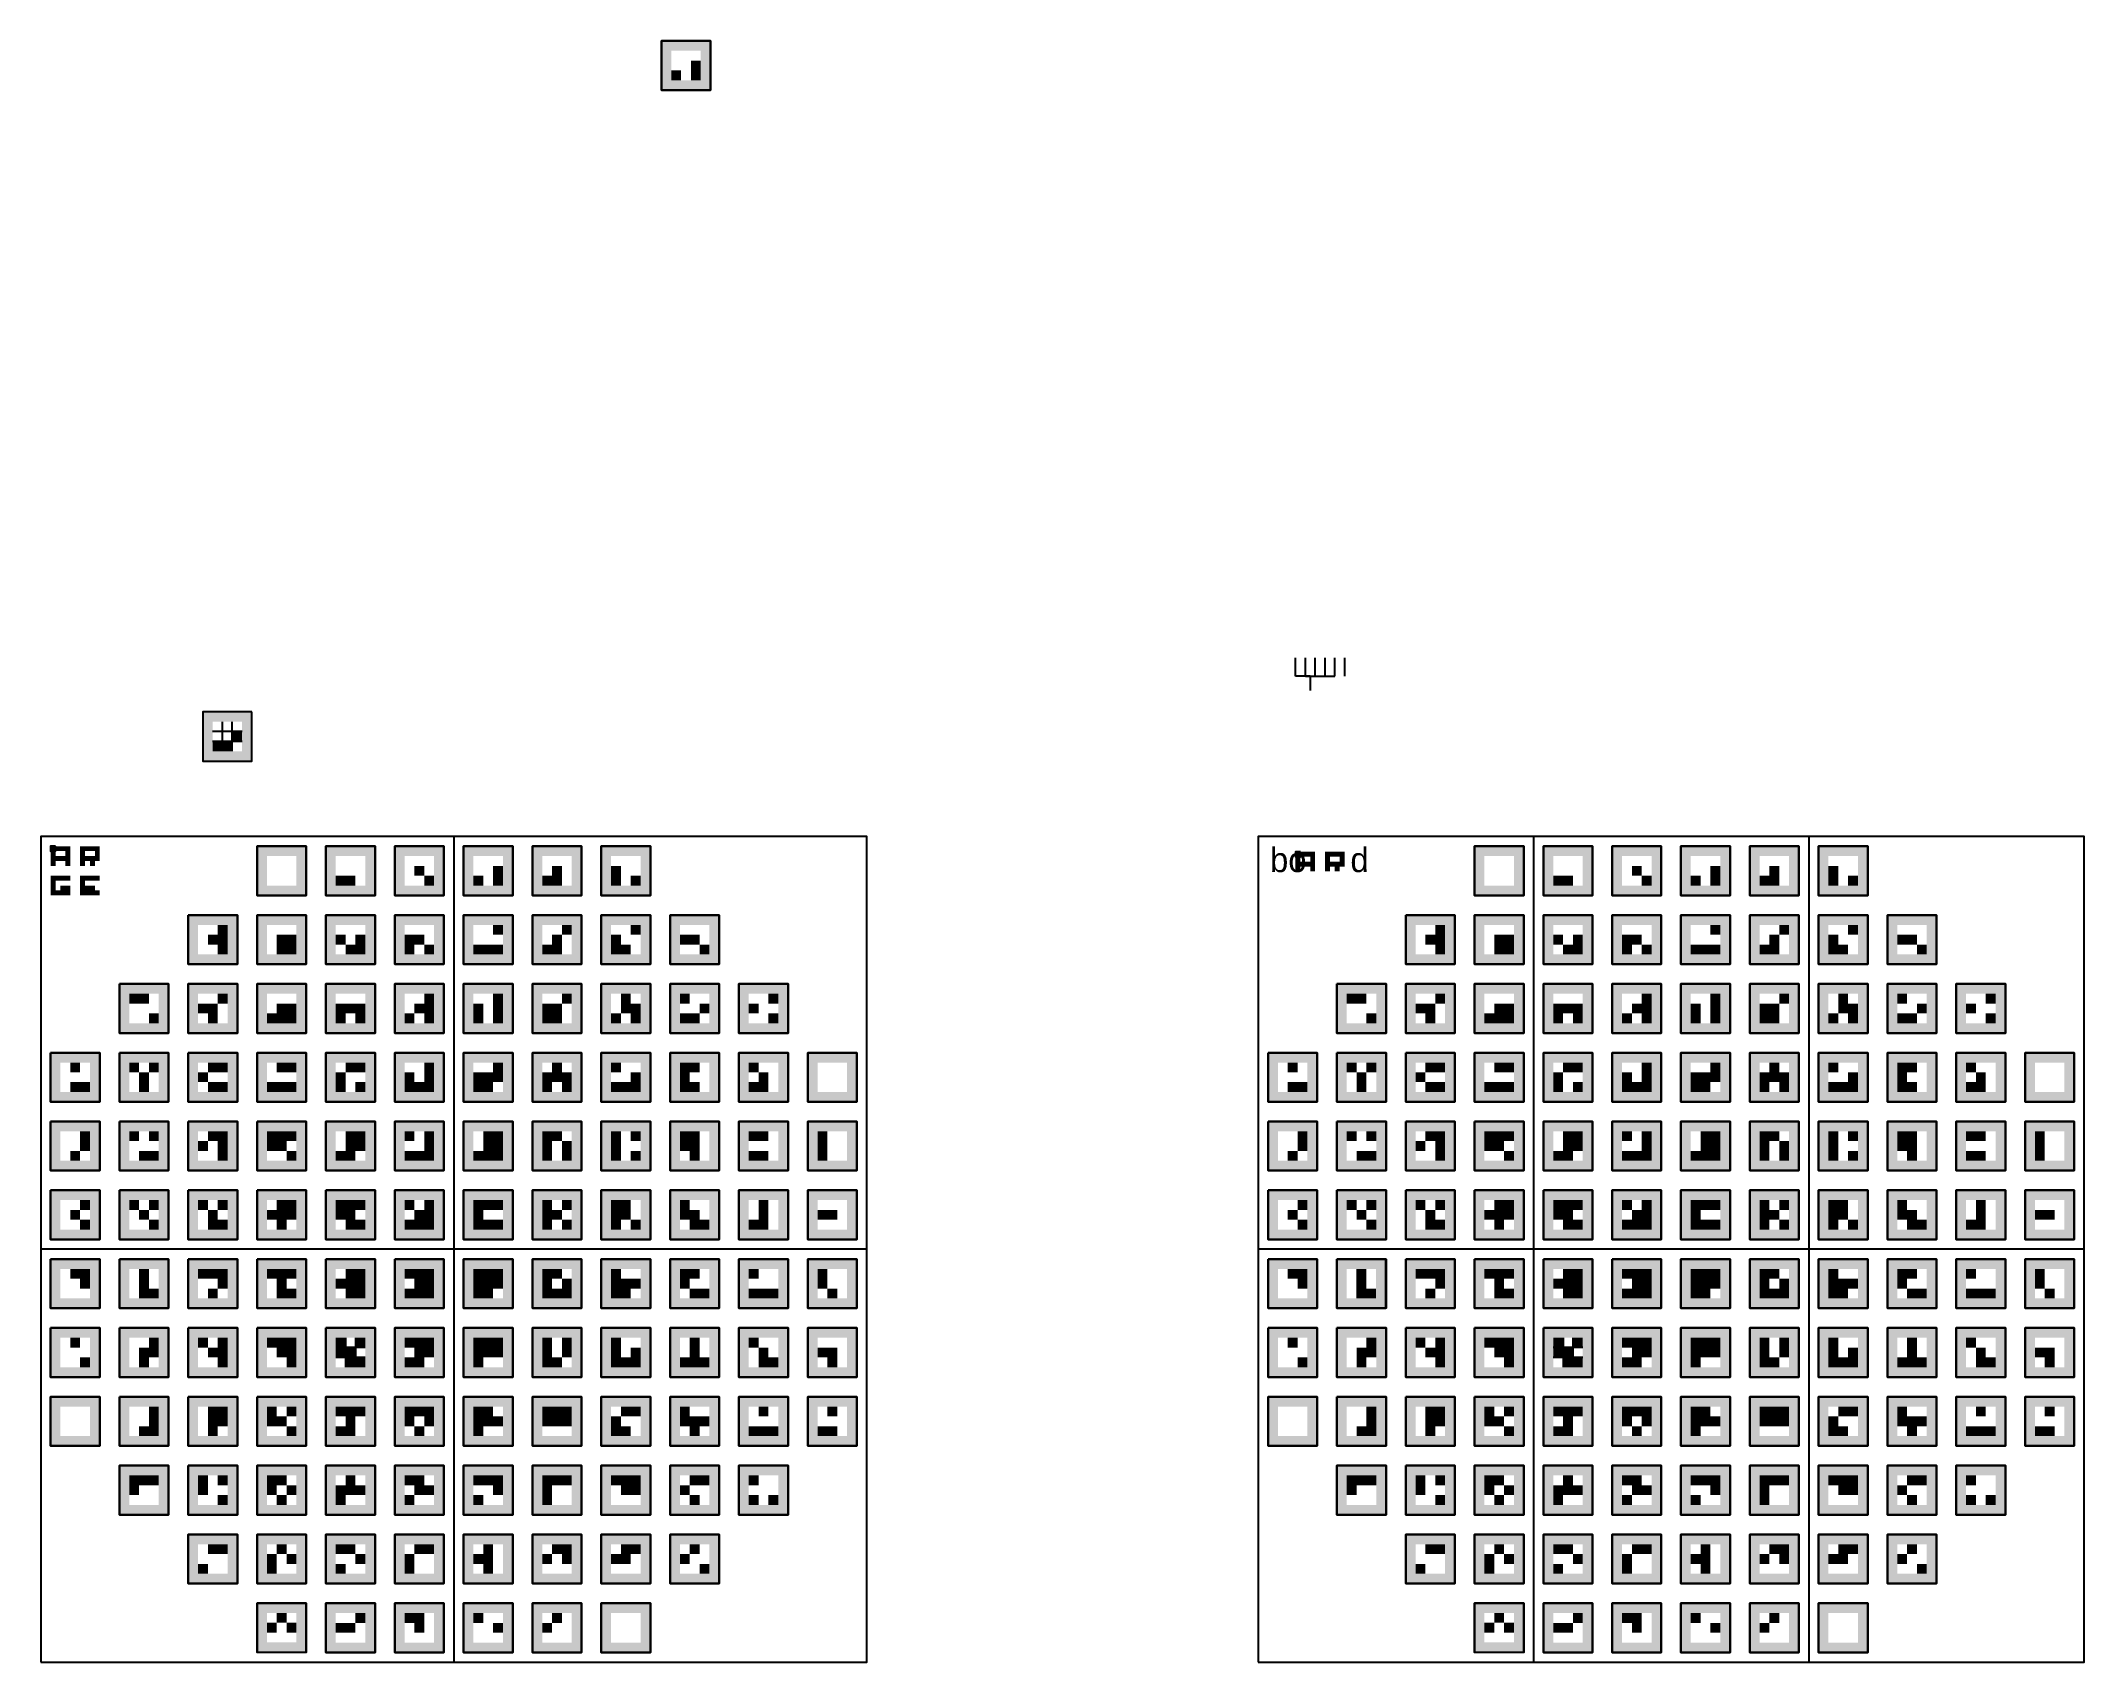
# Model space of a CAD drawing. Header units: millimetres. Extents: x 2347 to 2555, y 1879 to 2044.
import ezdxf

# ---------------------------------------------------------------- set-up
doc = ezdxf.new("R2010")
doc.units = ezdxf.units.MM
doc.styles.get("Standard").update_dxf_attribs({"font": 'arial.ttf'})
pattern_1 = [(0, (-1835.633, -1973.334), (0, 6.985), [5.08, -1.905]), (90, (-1835.633, -1973.334), (-6.985, 4e-16), [5.08, -1.905])]

msp = doc.modelspace()

# ---------------------------------------------------------------- texts
at = {"char_height": 2.5, "attachment_point": 1}
for s, insert in [('{\\fChiller|b0|i0|c0|p82;bo}', (2471.81, 1961.83)), ('{\\fChiller|b0|i0|c0|p82;d}', (2479.99, 1961.83))]:
    msp.add_mtext_dynamic_manual_height_columns(s, width=4.1818, gutter_width=12.5, heights=[0], dxfattribs=dict(at, insert=insert))

# ---------------------------------------------------------------- blocks, each defined once
blk = doc.blocks.new('0')
h = blk.add_hatch(color=256)
h.dxf.hatch_style = 1
h.paths.add_polyline_path([(0, 5), (-5, 5), (-5, 0), (0, 0)])
h.paths.add_polyline_path([(-1, 4), (-1, 1), (-4, 1), (-4, 4)], flags=16)
h = blk.add_hatch()
h.set_pattern_fill('ANGLE', color=256)
h.set_pattern_definition(pattern_1)
h.paths.add_polyline_path([(-1, 2), (-2, 2), (-2, 1), (-1, 1)])
blk.add_lwpolyline([(0, 5), (-5, 5), (-5, 0), (0, 0), (0, 5)], close=True)
blk = doc.blocks.new('1')
h = blk.add_hatch(color=256)
h.dxf.hatch_style = 1
h.paths.add_polyline_path([(-5, 5), (-5, 0), (0, 0), (0, 5)])
h.paths.add_polyline_path([(-1, 4), (-1, 1), (-4, 1), (-4, 4)], flags=16)
h = blk.add_hatch()
h.set_pattern_fill('ANGLE', color=256)
h.set_pattern_definition([(0, (-1836.633, -1973.334), (0, 6.985), [5.08, -1.905]), (90, (-1836.633, -1973.334), (-6.985, 4e-16), [5.08, -1.905])])
h.paths.add_polyline_path([(-2, 1), (-2, 2), (-3, 2), (-3, 1)])
blk.add_lwpolyline([(-5, 5), (-5, 0), (0, 0), (0, 5), (-5, 5)], close=True)
blk = doc.blocks.new('2')
h = blk.add_hatch(color=256)
h.dxf.hatch_style = 1
h.paths.add_polyline_path([(-5, 5), (-5, 0), (0, 0), (0, 5)])
h.paths.add_polyline_path([(-1, 4), (-1, 1), (-4, 1), (-4, 4)], flags=16)
h = blk.add_hatch()
h.set_pattern_fill('ANGLE', color=256)
h.set_pattern_definition([(0, (-1836.633, -1973.334), (0, 6.985), [5.08, -1.905]), (90, (-1836.633, -1973.334), (-6.985, 4e-16), [5.08, -1.905])])
h.paths.add_polyline_path([(-2, 1), (-2, 2), (-3, 2), (-3, 1)])
h = blk.add_hatch()
h.set_pattern_fill('ANGLE', color=256)
h.set_pattern_definition(pattern_1)
h.paths.add_polyline_path([(-1, 1), (-1, 2), (-2, 2), (-2, 1)])
blk.add_lwpolyline([(-5, 5), (-5, 0), (0, 0), (0, 5), (-5, 5)], close=True)
blk = doc.blocks.new('3')
h = blk.add_hatch(color=256)
h.dxf.hatch_style = 1
h.paths.add_polyline_path([(-5, 5), (-5, 0), (0, 0), (0, 5)])
h.paths.add_polyline_path([(-1, 4), (-1, 1), (-4, 1), (-4, 4)], flags=16)
h = blk.add_hatch()
h.set_pattern_fill('ANGLE', color=256)
h.set_pattern_definition([(0, (-1837.633, -1973.334), (0, 6.985), [5.08, -1.905]), (90, (-1837.633, -1973.334), (-6.985, 4e-16), [5.08, -1.905])])
h.paths.add_polyline_path([(-3, 1), (-3, 2), (-4, 2), (-4, 1)])
h = blk.add_hatch()
h.set_pattern_fill('ANGLE', color=256)
h.set_pattern_definition([(0, (-1835.633, -1973.334), (0, 6.985), [5.08, -1.905]), (90, (-1835.633, -1973.334), (-6.985, 4e-16), [5.08, -1.905])])
h.paths.add_polyline_path([(-1, 1), (-1, 2), (-2, 2), (-2, 1)])
blk.add_lwpolyline([(-5, 5), (-5, 0), (0, 0), (0, 5), (-5, 5)], close=True)
blk = doc.blocks.new('99')
h = blk.add_hatch(color=256)
h.dxf.hatch_style = 1
h.paths.add_polyline_path([(0, 5), (-5, 5), (-5, 0), (0, 0)])
h.paths.add_polyline_path([(-1, 4), (-1, 1), (-4, 1), (-4, 4)], flags=16)
h = blk.add_hatch(color=256)
h.dxf.hatch_style = 1
h.paths.add_polyline_path([(-2, 4), (-3, 4), (-3, 3), (-2, 3)])
h = blk.add_hatch(color=256)
h.dxf.hatch_style = 1
h.paths.add_polyline_path([(-1, 4), (-2, 4), (-2, 3), (-1, 3)])
h = blk.add_hatch(color=256)
h.dxf.hatch_style = 1
h.paths.add_polyline_path([(-1, 3), (-2, 3), (-2, 2), (-1, 2)])
h = blk.add_hatch(color=256)
h.dxf.hatch_style = 1
h.paths.add_polyline_path([(-3, 2), (-4, 2), (-4, 1), (-3, 1)])
h = blk.add_hatch(color=256)
h.dxf.hatch_style = 1
h.paths.add_polyline_path([(-2, 2), (-3, 2), (-3, 1), (-2, 1)])
blk.add_lwpolyline([(0, 5), (-5, 5), (-5, 0), (0, 0), (0, 5)], close=True)
blk = doc.blocks.new('100')
h = blk.add_hatch(color=256)
h.dxf.hatch_style = 1
h.paths.add_polyline_path([(0, 5), (-5, 5), (-5, 0), (0, 0)])
h.paths.add_polyline_path([(-1, 4), (-1, 1), (-4, 1), (-4, 4)], flags=16)
h = blk.add_hatch(color=256)
h.dxf.hatch_style = 1
h.paths.add_polyline_path([(-2, 4), (-3, 4), (-3, 3), (-2, 3)])
h = blk.add_hatch(color=256)
h.dxf.hatch_style = 1
h.paths.add_polyline_path([(-1, 4), (-2, 4), (-2, 3), (-1, 3)])
h = blk.add_hatch(color=256)
h.dxf.hatch_style = 1
h.paths.add_polyline_path([(-1, 3), (-2, 3), (-2, 2), (-1, 2)])
h = blk.add_hatch(color=256)
h.dxf.hatch_style = 1
h.paths.add_polyline_path([(-3, 2), (-4, 2), (-4, 1), (-3, 1)])
h = blk.add_hatch(color=256)
h.dxf.hatch_style = 1
h.paths.add_polyline_path([(-2, 2), (-3, 2), (-3, 1), (-2, 1)])
h = blk.add_hatch(color=256)
h.dxf.hatch_style = 1
h.paths.add_polyline_path([(-1, 2), (-2, 2), (-2, 1), (-1, 1)])
blk.add_lwpolyline([(0, 5), (-5, 5), (-5, 0), (0, 0), (0, 5)], close=True)
blk = doc.blocks.new('101')
h = blk.add_hatch(color=256)
h.dxf.hatch_style = 1
h.paths.add_polyline_path([(0, 5), (-5, 5), (-5, 0), (0, 0)])
h.paths.add_polyline_path([(-1, 4), (-1, 1), (-4, 1), (-4, 4)], flags=16)
h = blk.add_hatch(color=256)
h.dxf.hatch_style = 1
h.paths.add_polyline_path([(-2, 4), (-3, 4), (-3, 3), (-2, 3)])
h = blk.add_hatch(color=256)
h.dxf.hatch_style = 1
h.paths.add_polyline_path([(-2, 3), (-3, 3), (-3, 2), (-2, 2)])
h = blk.add_hatch(color=256)
h.dxf.hatch_style = 1
h.paths.add_polyline_path([(-1, 4), (-2, 4), (-2, 3), (-1, 3)])
h = blk.add_hatch(color=256)
h.dxf.hatch_style = 1
h.paths.add_polyline_path([(-3, 2), (-4, 2), (-4, 1), (-3, 1)])
h = blk.add_hatch(color=256)
h.dxf.hatch_style = 1
h.paths.add_polyline_path([(-1, 2), (-2, 2), (-2, 1), (-1, 1)])
blk.add_lwpolyline([(0, 5), (-5, 5), (-5, 0), (0, 0), (0, 5)], close=True)
blk = doc.blocks.new('102')
h = blk.add_hatch(color=256)
h.dxf.hatch_style = 1
h.paths.add_polyline_path([(0, 5), (-5, 5), (-5, 0), (0, 0)])
h.paths.add_polyline_path([(-1, 4), (-1, 1), (-4, 1), (-4, 4)], flags=16)
h = blk.add_hatch(color=256)
h.dxf.hatch_style = 1
h.paths.add_polyline_path([(-2, 4), (-3, 4), (-3, 3), (-2, 3)])
h = blk.add_hatch(color=256)
h.dxf.hatch_style = 1
h.paths.add_polyline_path([(-2, 3), (-3, 3), (-3, 2), (-2, 2)])
h = blk.add_hatch(color=256)
h.dxf.hatch_style = 1
h.paths.add_polyline_path([(-1, 4), (-2, 4), (-2, 3), (-1, 3)])
h = blk.add_hatch(color=256)
h.dxf.hatch_style = 1
h.paths.add_polyline_path([(-3, 2), (-4, 2), (-4, 1), (-3, 1)])
h = blk.add_hatch(color=256)
h.dxf.hatch_style = 1
h.paths.add_polyline_path([(-2, 2), (-3, 2), (-3, 1), (-2, 1)])
h = blk.add_hatch(color=256)
h.dxf.hatch_style = 1
h.paths.add_polyline_path([(-1, 2), (-2, 2), (-2, 1), (-1, 1)])
blk.add_lwpolyline([(0, 5), (-5, 5), (-5, 0), (0, 0), (0, 5)], close=True)
blk = doc.blocks.new('103')
h = blk.add_hatch(color=256)
h.dxf.hatch_style = 1
h.paths.add_polyline_path([(0, 5), (-5, 5), (-5, 0), (0, 0)])
h.paths.add_polyline_path([(-1, 4), (-1, 1), (-4, 1), (-4, 4)], flags=16)
h = blk.add_hatch(color=256)
h.dxf.hatch_style = 1
h.paths.add_polyline_path([(-2, 4), (-3, 4), (-3, 3), (-2, 3)])
h = blk.add_hatch(color=256)
h.dxf.hatch_style = 1
h.paths.add_polyline_path([(-2, 3), (-3, 3), (-3, 2), (-2, 2)])
h = blk.add_hatch(color=256)
h.dxf.hatch_style = 1
h.paths.add_polyline_path([(-1, 4), (-2, 4), (-2, 3), (-1, 3)])
h = blk.add_hatch(color=256)
h.dxf.hatch_style = 1
h.paths.add_polyline_path([(-1, 3), (-2, 3), (-2, 2), (-1, 2)])
h = blk.add_hatch(color=256)
h.dxf.hatch_style = 1
h.paths.add_polyline_path([(-3, 2), (-4, 2), (-4, 1), (-3, 1)])
h = blk.add_hatch(color=256)
h.dxf.hatch_style = 1
h.paths.add_polyline_path([(-1, 2), (-2, 2), (-2, 1), (-1, 1)])
blk.add_lwpolyline([(0, 5), (-5, 5), (-5, 0), (0, 0), (0, 5)], close=True)
blk = doc.blocks.new('104')
h = blk.add_hatch(color=256)
h.dxf.hatch_style = 1
h.paths.add_polyline_path([(0, 5), (-5, 5), (-5, 0), (0, 0)])
h.paths.add_polyline_path([(-1, 4), (-1, 1), (-4, 1), (-4, 4)], flags=16)
h = blk.add_hatch(color=256)
h.dxf.hatch_style = 1
h.paths.add_polyline_path([(-2, 4), (-3, 4), (-3, 3), (-2, 3)])
h = blk.add_hatch(color=256)
h.dxf.hatch_style = 1
h.paths.add_polyline_path([(-2, 3), (-3, 3), (-3, 2), (-2, 2)])
h = blk.add_hatch(color=256)
h.dxf.hatch_style = 1
h.paths.add_polyline_path([(-1, 4), (-2, 4), (-2, 3), (-1, 3)])
h = blk.add_hatch(color=256)
h.dxf.hatch_style = 1
h.paths.add_polyline_path([(-1, 3), (-2, 3), (-2, 2), (-1, 2)])
h = blk.add_hatch(color=256)
h.dxf.hatch_style = 1
h.paths.add_polyline_path([(-3, 2), (-4, 2), (-4, 1), (-3, 1)])
h = blk.add_hatch(color=256)
h.dxf.hatch_style = 1
h.paths.add_polyline_path([(-2, 2), (-3, 2), (-3, 1), (-2, 1)])
blk.add_lwpolyline([(0, 5), (-5, 5), (-5, 0), (0, 0), (0, 5)], close=True)
blk = doc.blocks.new('106')
h = blk.add_hatch(color=256)
h.dxf.hatch_style = 1
h.paths.add_polyline_path([(0, 5), (-5, 5), (-5, 0), (0, 0)])
h.paths.add_polyline_path([(-1, 4), (-1, 1), (-4, 1), (-4, 4)], flags=16)
h = blk.add_hatch(color=256)
h.dxf.hatch_style = 1
h.paths.add_polyline_path([(-3, 3), (-4, 3), (-4, 2), (-3, 2)])
h = blk.add_hatch(color=256)
h.dxf.hatch_style = 1
h.paths.add_polyline_path([(-2, 4), (-3, 4), (-3, 3), (-2, 3)])
h = blk.add_hatch(color=256)
h.dxf.hatch_style = 1
h.paths.add_polyline_path([(-1, 4), (-2, 4), (-2, 3), (-1, 3)])
h = blk.add_hatch(color=256)
h.dxf.hatch_style = 1
h.paths.add_polyline_path([(-3, 2), (-4, 2), (-4, 1), (-3, 1)])
h = blk.add_hatch(color=256)
h.dxf.hatch_style = 1
h.paths.add_polyline_path([(-1, 2), (-2, 2), (-2, 1), (-1, 1)])
blk.add_lwpolyline([(0, 5), (-5, 5), (-5, 0), (0, 0), (0, 5)], close=True)
blk = doc.blocks.new('107')
h = blk.add_hatch(color=256)
h.dxf.hatch_style = 1
h.paths.add_polyline_path([(0, 5), (-5, 5), (-5, 0), (0, 0)])
h.paths.add_polyline_path([(-1, 4), (-1, 1), (-4, 1), (-4, 4)], flags=16)
h = blk.add_hatch(color=256)
h.dxf.hatch_style = 1
h.paths.add_polyline_path([(-3, 3), (-4, 3), (-4, 2), (-3, 2)])
h = blk.add_hatch(color=256)
h.dxf.hatch_style = 1
h.paths.add_polyline_path([(-2, 4), (-3, 4), (-3, 3), (-2, 3)])
h = blk.add_hatch(color=256)
h.dxf.hatch_style = 1
h.paths.add_polyline_path([(-1, 4), (-2, 4), (-2, 3), (-1, 3)])
h = blk.add_hatch(color=256)
h.dxf.hatch_style = 1
h.paths.add_polyline_path([(-3, 2), (-4, 2), (-4, 1), (-3, 1)])
h = blk.add_hatch(color=256)
h.dxf.hatch_style = 1
h.paths.add_polyline_path([(-2, 2), (-3, 2), (-3, 1), (-2, 1)])
h = blk.add_hatch(color=256)
h.dxf.hatch_style = 1
h.paths.add_polyline_path([(-1, 2), (-2, 2), (-2, 1), (-1, 1)])
blk.add_lwpolyline([(0, 5), (-5, 5), (-5, 0), (0, 0), (0, 5)], close=True)
blk = doc.blocks.new('108')
h = blk.add_hatch(color=256)
h.dxf.hatch_style = 1
h.paths.add_polyline_path([(0, 5), (-5, 5), (-5, 0), (0, 0)])
h.paths.add_polyline_path([(-1, 4), (-1, 1), (-4, 1), (-4, 4)], flags=16)
h = blk.add_hatch(color=256)
h.dxf.hatch_style = 1
h.paths.add_polyline_path([(-3, 3), (-4, 3), (-4, 2), (-3, 2)])
h = blk.add_hatch(color=256)
h.dxf.hatch_style = 1
h.paths.add_polyline_path([(-2, 4), (-3, 4), (-3, 3), (-2, 3)])
h = blk.add_hatch(color=256)
h.dxf.hatch_style = 1
h.paths.add_polyline_path([(-1, 4), (-2, 4), (-2, 3), (-1, 3)])
h = blk.add_hatch(color=256)
h.dxf.hatch_style = 1
h.paths.add_polyline_path([(-1, 3), (-2, 3), (-2, 2), (-1, 2)])
h = blk.add_hatch(color=256)
h.dxf.hatch_style = 1
h.paths.add_polyline_path([(-3, 2), (-4, 2), (-4, 1), (-3, 1)])
h = blk.add_hatch(color=256)
h.dxf.hatch_style = 1
h.paths.add_polyline_path([(-1, 2), (-2, 2), (-2, 1), (-1, 1)])
blk.add_lwpolyline([(0, 5), (-5, 5), (-5, 0), (0, 0), (0, 5)], close=True)
blk = doc.blocks.new('114')
h = blk.add_hatch(color=256)
h.dxf.hatch_style = 1
h.paths.add_polyline_path([(0, 5), (-5, 5), (-5, 0), (0, 0)])
h.paths.add_polyline_path([(-1, 4), (-1, 1), (-4, 1), (-4, 4)], flags=16)
h = blk.add_hatch(color=256)
h.dxf.hatch_style = 1
h.paths.add_polyline_path([(-3, 4), (-4, 4), (-4, 3), (-3, 3)])
h = blk.add_hatch(color=256)
h.dxf.hatch_style = 1
h.paths.add_polyline_path([(-1, 4), (-2, 4), (-2, 3), (-1, 3)])
h = blk.add_hatch(color=256)
h.dxf.hatch_style = 1
h.paths.add_polyline_path([(-3, 2), (-4, 2), (-4, 1), (-3, 1)])
h = blk.add_hatch(color=256)
h.dxf.hatch_style = 1
h.paths.add_polyline_path([(-2, 2), (-3, 2), (-3, 1), (-2, 1)])
h = blk.add_hatch(color=256)
h.dxf.hatch_style = 1
h.paths.add_polyline_path([(-1, 2), (-2, 2), (-2, 1), (-1, 1)])
blk.add_lwpolyline([(0, 5), (-5, 5), (-5, 0), (0, 0), (0, 5)], close=True)
blk = doc.blocks.new('98')
h = blk.add_hatch(color=256)
h.dxf.hatch_style = 1
h.paths.add_polyline_path([(0, 5), (-5, 5), (-5, 0), (0, 0)])
h.paths.add_polyline_path([(-1, 4), (-1, 1), (-4, 1), (-4, 4)], flags=16)
h = blk.add_hatch(color=256)
h.dxf.hatch_style = 1
h.paths.add_polyline_path([(-2, 4), (-3, 4), (-3, 3), (-2, 3)])
h = blk.add_hatch(color=256)
h.dxf.hatch_style = 1
h.paths.add_polyline_path([(-1, 4), (-2, 4), (-2, 3), (-1, 3)])
h = blk.add_hatch(color=256)
h.dxf.hatch_style = 1
h.paths.add_polyline_path([(-1, 3), (-2, 3), (-2, 2), (-1, 2)])
h = blk.add_hatch(color=256)
h.dxf.hatch_style = 1
h.paths.add_polyline_path([(-3, 2), (-4, 2), (-4, 1), (-3, 1)])
h = blk.add_hatch(color=256)
h.dxf.hatch_style = 1
h.paths.add_polyline_path([(-1, 2), (-2, 2), (-2, 1), (-1, 1)])
blk.add_lwpolyline([(0, 5), (-5, 5), (-5, 0), (0, 0), (0, 5)], close=True)
blk = doc.blocks.new('97')
h = blk.add_hatch(color=256)
h.dxf.hatch_style = 1
h.paths.add_polyline_path([(0, 5), (-5, 5), (-5, 0), (0, 0)])
h.paths.add_polyline_path([(-1, 4), (-1, 1), (-4, 1), (-4, 4)], flags=16)
h = blk.add_hatch(color=256)
h.dxf.hatch_style = 1
h.paths.add_polyline_path([(-2, 4), (-3, 4), (-3, 3), (-2, 3)])
h = blk.add_hatch(color=256)
h.dxf.hatch_style = 1
h.paths.add_polyline_path([(-1, 4), (-2, 4), (-2, 3), (-1, 3)])
h = blk.add_hatch(color=256)
h.dxf.hatch_style = 1
h.paths.add_polyline_path([(-3, 2), (-4, 2), (-4, 1), (-3, 1)])
h = blk.add_hatch(color=256)
h.dxf.hatch_style = 1
h.paths.add_polyline_path([(-2, 2), (-3, 2), (-3, 1), (-2, 1)])
h = blk.add_hatch(color=256)
h.dxf.hatch_style = 1
h.paths.add_polyline_path([(-1, 2), (-2, 2), (-2, 1), (-1, 1)])
blk.add_lwpolyline([(0, 5), (-5, 5), (-5, 0), (0, 0), (0, 5)], close=True)
blk = doc.blocks.new('96')
h = blk.add_hatch(color=256)
h.dxf.hatch_style = 1
h.paths.add_polyline_path([(0, 5), (-5, 5), (-5, 0), (0, 0)])
h.paths.add_polyline_path([(-1, 4), (-1, 1), (-4, 1), (-4, 4)], flags=16)
h = blk.add_hatch(color=256)
h.dxf.hatch_style = 1
h.paths.add_polyline_path([(-2, 4), (-3, 4), (-3, 3), (-2, 3)])
h = blk.add_hatch(color=256)
h.dxf.hatch_style = 1
h.paths.add_polyline_path([(-1, 4), (-2, 4), (-2, 3), (-1, 3)])
h = blk.add_hatch(color=256)
h.dxf.hatch_style = 1
h.paths.add_polyline_path([(-3, 2), (-4, 2), (-4, 1), (-3, 1)])
h = blk.add_hatch(color=256)
h.dxf.hatch_style = 1
h.paths.add_polyline_path([(-1, 2), (-2, 2), (-2, 1), (-1, 1)])
blk.add_lwpolyline([(0, 5), (-5, 5), (-5, 0), (0, 0), (0, 5)], close=True)
blk = doc.blocks.new('94')
h = blk.add_hatch(color=256)
h.dxf.hatch_style = 1
h.paths.add_polyline_path([(0, 5), (-5, 5), (-5, 0), (0, 0)])
h.paths.add_polyline_path([(-1, 4), (-1, 1), (-4, 1), (-4, 4)], flags=16)
h = blk.add_hatch(color=256)
h.dxf.hatch_style = 1
h.paths.add_polyline_path([(-3, 3), (-4, 3), (-4, 2), (-3, 2)])
h = blk.add_hatch(color=256)
h.dxf.hatch_style = 1
h.paths.add_polyline_path([(-2, 4), (-3, 4), (-3, 3), (-2, 3)])
h = blk.add_hatch(color=256)
h.dxf.hatch_style = 1
h.paths.add_polyline_path([(-2, 3), (-3, 3), (-3, 2), (-2, 2)])
h = blk.add_hatch(color=256)
h.dxf.hatch_style = 1
h.paths.add_polyline_path([(-1, 3), (-2, 3), (-2, 2), (-1, 2)])
h = blk.add_hatch(color=256)
h.dxf.hatch_style = 1
h.paths.add_polyline_path([(-3, 2), (-4, 2), (-4, 1), (-3, 1)])
h = blk.add_hatch(color=256)
h.dxf.hatch_style = 1
h.paths.add_polyline_path([(-1, 2), (-2, 2), (-2, 1), (-1, 1)])
blk.add_lwpolyline([(0, 5), (-5, 5), (-5, 0), (0, 0), (0, 5)], close=True)
blk = doc.blocks.new('93')
h = blk.add_hatch(color=256)
h.dxf.hatch_style = 1
h.paths.add_polyline_path([(0, 5), (-5, 5), (-5, 0), (0, 0)])
h.paths.add_polyline_path([(-1, 4), (-1, 1), (-4, 1), (-4, 4)], flags=16)
h = blk.add_hatch(color=256)
h.dxf.hatch_style = 1
h.paths.add_polyline_path([(-3, 3), (-4, 3), (-4, 2), (-3, 2)])
h = blk.add_hatch(color=256)
h.dxf.hatch_style = 1
h.paths.add_polyline_path([(-2, 4), (-3, 4), (-3, 3), (-2, 3)])
h = blk.add_hatch(color=256)
h.dxf.hatch_style = 1
h.paths.add_polyline_path([(-2, 3), (-3, 3), (-3, 2), (-2, 2)])
h = blk.add_hatch(color=256)
h.dxf.hatch_style = 1
h.paths.add_polyline_path([(-1, 3), (-2, 3), (-2, 2), (-1, 2)])
h = blk.add_hatch(color=256)
h.dxf.hatch_style = 1
h.paths.add_polyline_path([(-2, 2), (-3, 2), (-3, 1), (-2, 1)])
h = blk.add_hatch(color=256)
h.dxf.hatch_style = 1
h.paths.add_polyline_path([(-1, 2), (-2, 2), (-2, 1), (-1, 1)])
blk.add_lwpolyline([(0, 5), (-5, 5), (-5, 0), (0, 0), (0, 5)], close=True)
blk = doc.blocks.new('92')
h = blk.add_hatch(color=256)
h.dxf.hatch_style = 1
h.paths.add_polyline_path([(0, 5), (-5, 5), (-5, 0), (0, 0)])
h.paths.add_polyline_path([(-1, 4), (-1, 1), (-4, 1), (-4, 4)], flags=16)
h = blk.add_hatch(color=256)
h.dxf.hatch_style = 1
h.paths.add_polyline_path([(-3, 3), (-4, 3), (-4, 2), (-3, 2)])
h = blk.add_hatch(color=256)
h.dxf.hatch_style = 1
h.paths.add_polyline_path([(-2, 4), (-3, 4), (-3, 3), (-2, 3)])
h = blk.add_hatch(color=256)
h.dxf.hatch_style = 1
h.paths.add_polyline_path([(-1, 3), (-2, 3), (-2, 2), (-1, 2)])
h = blk.add_hatch(color=256)
h.dxf.hatch_style = 1
h.paths.add_polyline_path([(-3, 2), (-4, 2), (-4, 1), (-3, 1)])
h = blk.add_hatch(color=256)
h.dxf.hatch_style = 1
h.paths.add_polyline_path([(-2, 2), (-3, 2), (-3, 1), (-2, 1)])
h = blk.add_hatch(color=256)
h.dxf.hatch_style = 1
h.paths.add_polyline_path([(-1, 2), (-2, 2), (-2, 1), (-1, 1)])
blk.add_lwpolyline([(0, 5), (-5, 5), (-5, 0), (0, 0), (0, 5)], close=True)
blk = doc.blocks.new('91')
h = blk.add_hatch(color=256)
h.dxf.hatch_style = 1
h.paths.add_polyline_path([(0, 5), (-5, 5), (-5, 0), (0, 0)])
h.paths.add_polyline_path([(-1, 4), (-1, 1), (-4, 1), (-4, 4)], flags=16)
h = blk.add_hatch(color=256)
h.dxf.hatch_style = 1
h.paths.add_polyline_path([(-3, 3), (-4, 3), (-4, 2), (-3, 2)])
h = blk.add_hatch(color=256)
h.dxf.hatch_style = 1
h.paths.add_polyline_path([(-2, 4), (-3, 4), (-3, 3), (-2, 3)])
h = blk.add_hatch(color=256)
h.dxf.hatch_style = 1
h.paths.add_polyline_path([(-1, 3), (-2, 3), (-2, 2), (-1, 2)])
h = blk.add_hatch(color=256)
h.dxf.hatch_style = 1
h.paths.add_polyline_path([(-3, 2), (-4, 2), (-4, 1), (-3, 1)])
h = blk.add_hatch(color=256)
h.dxf.hatch_style = 1
h.paths.add_polyline_path([(-1, 2), (-2, 2), (-2, 1), (-1, 1)])
blk.add_lwpolyline([(0, 5), (-5, 5), (-5, 0), (0, 0), (0, 5)], close=True)
blk = doc.blocks.new('90')
h = blk.add_hatch(color=256)
h.dxf.hatch_style = 1
h.paths.add_polyline_path([(0, 5), (-5, 5), (-5, 0), (0, 0)])
h.paths.add_polyline_path([(-1, 4), (-1, 1), (-4, 1), (-4, 4)], flags=16)
h = blk.add_hatch(color=256)
h.dxf.hatch_style = 1
h.paths.add_polyline_path([(-3, 3), (-4, 3), (-4, 2), (-3, 2)])
h = blk.add_hatch(color=256)
h.dxf.hatch_style = 1
h.paths.add_polyline_path([(-2, 4), (-3, 4), (-3, 3), (-2, 3)])
h = blk.add_hatch(color=256)
h.dxf.hatch_style = 1
h.paths.add_polyline_path([(-1, 3), (-2, 3), (-2, 2), (-1, 2)])
h = blk.add_hatch(color=256)
h.dxf.hatch_style = 1
h.paths.add_polyline_path([(-2, 2), (-3, 2), (-3, 1), (-2, 1)])
h = blk.add_hatch(color=256)
h.dxf.hatch_style = 1
h.paths.add_polyline_path([(-1, 2), (-2, 2), (-2, 1), (-1, 1)])
blk.add_lwpolyline([(0, 5), (-5, 5), (-5, 0), (0, 0), (0, 5)], close=True)
blk = doc.blocks.new('89')
h = blk.add_hatch(color=256)
h.dxf.hatch_style = 1
h.paths.add_polyline_path([(0, 5), (-5, 5), (-5, 0), (0, 0)])
h.paths.add_polyline_path([(-1, 4), (-1, 1), (-4, 1), (-4, 4)], flags=16)
h = blk.add_hatch(color=256)
h.dxf.hatch_style = 1
h.paths.add_polyline_path([(-2, 4), (-3, 4), (-3, 3), (-2, 3)])
h = blk.add_hatch(color=256)
h.dxf.hatch_style = 1
h.paths.add_polyline_path([(-2, 3), (-3, 3), (-3, 2), (-2, 2)])
h = blk.add_hatch(color=256)
h.dxf.hatch_style = 1
h.paths.add_polyline_path([(-1, 3), (-2, 3), (-2, 2), (-1, 2)])
h = blk.add_hatch(color=256)
h.dxf.hatch_style = 1
h.paths.add_polyline_path([(-3, 2), (-4, 2), (-4, 1), (-3, 1)])
h = blk.add_hatch(color=256)
h.dxf.hatch_style = 1
h.paths.add_polyline_path([(-2, 2), (-3, 2), (-3, 1), (-2, 1)])
h = blk.add_hatch(color=256)
h.dxf.hatch_style = 1
h.paths.add_polyline_path([(-1, 2), (-2, 2), (-2, 1), (-1, 1)])
blk.add_lwpolyline([(0, 5), (-5, 5), (-5, 0), (0, 0), (0, 5)], close=True)
blk = doc.blocks.new('88')
h = blk.add_hatch(color=256)
h.dxf.hatch_style = 1
h.paths.add_polyline_path([(0, 5), (-5, 5), (-5, 0), (0, 0)])
h.paths.add_polyline_path([(-1, 4), (-1, 1), (-4, 1), (-4, 4)], flags=16)
h = blk.add_hatch(color=256)
h.dxf.hatch_style = 1
h.paths.add_polyline_path([(-2, 4), (-3, 4), (-3, 3), (-2, 3)])
h = blk.add_hatch(color=256)
h.dxf.hatch_style = 1
h.paths.add_polyline_path([(-2, 3), (-3, 3), (-3, 2), (-2, 2)])
h = blk.add_hatch(color=256)
h.dxf.hatch_style = 1
h.paths.add_polyline_path([(-1, 3), (-2, 3), (-2, 2), (-1, 2)])
h = blk.add_hatch(color=256)
h.dxf.hatch_style = 1
h.paths.add_polyline_path([(-3, 2), (-4, 2), (-4, 1), (-3, 1)])
h = blk.add_hatch(color=256)
h.dxf.hatch_style = 1
h.paths.add_polyline_path([(-2, 2), (-3, 2), (-3, 1), (-2, 1)])
blk.add_lwpolyline([(0, 5), (-5, 5), (-5, 0), (0, 0), (0, 5)], close=True)
blk = doc.blocks.new('87')
h = blk.add_hatch(color=256)
h.dxf.hatch_style = 1
h.paths.add_polyline_path([(0, 5), (-5, 5), (-5, 0), (0, 0)])
h.paths.add_polyline_path([(-1, 4), (-1, 1), (-4, 1), (-4, 4)], flags=16)
h = blk.add_hatch(color=256)
h.dxf.hatch_style = 1
h.paths.add_polyline_path([(-2, 4), (-3, 4), (-3, 3), (-2, 3)])
h = blk.add_hatch(color=256)
h.dxf.hatch_style = 1
h.paths.add_polyline_path([(-2, 3), (-3, 3), (-3, 2), (-2, 2)])
h = blk.add_hatch(color=256)
h.dxf.hatch_style = 1
h.paths.add_polyline_path([(-1, 3), (-2, 3), (-2, 2), (-1, 2)])
h = blk.add_hatch(color=256)
h.dxf.hatch_style = 1
h.paths.add_polyline_path([(-3, 2), (-4, 2), (-4, 1), (-3, 1)])
h = blk.add_hatch(color=256)
h.dxf.hatch_style = 1
h.paths.add_polyline_path([(-1, 2), (-2, 2), (-2, 1), (-1, 1)])
blk.add_lwpolyline([(0, 5), (-5, 5), (-5, 0), (0, 0), (0, 5)], close=True)
blk = doc.blocks.new('86')
h = blk.add_hatch(color=256)
h.dxf.hatch_style = 1
h.paths.add_polyline_path([(0, 5), (-5, 5), (-5, 0), (0, 0)])
h.paths.add_polyline_path([(-1, 4), (-1, 1), (-4, 1), (-4, 4)], flags=16)
h = blk.add_hatch(color=256)
h.dxf.hatch_style = 1
h.paths.add_polyline_path([(-2, 4), (-3, 4), (-3, 3), (-2, 3)])
h = blk.add_hatch(color=256)
h.dxf.hatch_style = 1
h.paths.add_polyline_path([(-1, 3), (-2, 3), (-2, 2), (-1, 2)])
h = blk.add_hatch(color=256)
h.dxf.hatch_style = 1
h.paths.add_polyline_path([(-3, 2), (-4, 2), (-4, 1), (-3, 1)])
h = blk.add_hatch(color=256)
h.dxf.hatch_style = 1
h.paths.add_polyline_path([(-2, 2), (-3, 2), (-3, 1), (-2, 1)])
h = blk.add_hatch(color=256)
h.dxf.hatch_style = 1
h.paths.add_polyline_path([(-1, 2), (-2, 2), (-2, 1), (-1, 1)])
blk.add_lwpolyline([(0, 5), (-5, 5), (-5, 0), (0, 0), (0, 5)], close=True)
blk = doc.blocks.new('85')
h = blk.add_hatch(color=256)
h.dxf.hatch_style = 1
h.paths.add_polyline_path([(0, 5), (-5, 5), (-5, 0), (0, 0)])
h.paths.add_polyline_path([(-1, 4), (-1, 1), (-4, 1), (-4, 4)], flags=16)
h = blk.add_hatch(color=256)
h.dxf.hatch_style = 1
h.paths.add_polyline_path([(-2, 4), (-3, 4), (-3, 3), (-2, 3)])
h = blk.add_hatch(color=256)
h.dxf.hatch_style = 1
h.paths.add_polyline_path([(-1, 3), (-2, 3), (-2, 2), (-1, 2)])
h = blk.add_hatch(color=256)
h.dxf.hatch_style = 1
h.paths.add_polyline_path([(-3, 2), (-4, 2), (-4, 1), (-3, 1)])
h = blk.add_hatch(color=256)
h.dxf.hatch_style = 1
h.paths.add_polyline_path([(-2, 2), (-3, 2), (-3, 1), (-2, 1)])
blk.add_lwpolyline([(0, 5), (-5, 5), (-5, 0), (0, 0), (0, 5)], close=True)
blk = doc.blocks.new('84')
h = blk.add_hatch(color=256)
h.dxf.hatch_style = 1
h.paths.add_polyline_path([(0, 5), (-5, 5), (-5, 0), (0, 0)])
h.paths.add_polyline_path([(-1, 4), (-1, 1), (-4, 1), (-4, 4)], flags=16)
h = blk.add_hatch(color=256)
h.dxf.hatch_style = 1
h.paths.add_polyline_path([(-2, 4), (-3, 4), (-3, 3), (-2, 3)])
h = blk.add_hatch(color=256)
h.dxf.hatch_style = 1
h.paths.add_polyline_path([(-1, 3), (-2, 3), (-2, 2), (-1, 2)])
h = blk.add_hatch(color=256)
h.dxf.hatch_style = 1
h.paths.add_polyline_path([(-3, 2), (-4, 2), (-4, 1), (-3, 1)])
h = blk.add_hatch(color=256)
h.dxf.hatch_style = 1
h.paths.add_polyline_path([(-1, 2), (-2, 2), (-2, 1), (-1, 1)])
blk.add_lwpolyline([(0, 5), (-5, 5), (-5, 0), (0, 0), (0, 5)], close=True)
blk = doc.blocks.new('82')
h = blk.add_hatch(color=256)
h.dxf.hatch_style = 1
h.paths.add_polyline_path([(0, 5), (-5, 5), (-5, 0), (0, 0)])
h.paths.add_polyline_path([(-1, 4), (-1, 1), (-4, 1), (-4, 4)], flags=16)
h = blk.add_hatch(color=256)
h.dxf.hatch_style = 1
h.paths.add_polyline_path([(-3, 3), (-4, 3), (-4, 2), (-3, 2)])
h = blk.add_hatch(color=256)
h.dxf.hatch_style = 1
h.paths.add_polyline_path([(-2, 3), (-3, 3), (-3, 2), (-2, 2)])
h = blk.add_hatch(color=256)
h.dxf.hatch_style = 1
h.paths.add_polyline_path([(-1, 4), (-2, 4), (-2, 3), (-1, 3)])
h = blk.add_hatch(color=256)
h.dxf.hatch_style = 1
h.paths.add_polyline_path([(-1, 3), (-2, 3), (-2, 2), (-1, 2)])
h = blk.add_hatch(color=256)
h.dxf.hatch_style = 1
h.paths.add_polyline_path([(-3, 2), (-4, 2), (-4, 1), (-3, 1)])
h = blk.add_hatch(color=256)
h.dxf.hatch_style = 1
h.paths.add_polyline_path([(-2, 2), (-3, 2), (-3, 1), (-2, 1)])
blk.add_lwpolyline([(0, 5), (-5, 5), (-5, 0), (0, 0), (0, 5)], close=True)
blk = doc.blocks.new('81')
h = blk.add_hatch(color=256)
h.dxf.hatch_style = 1
h.paths.add_polyline_path([(0, 5), (-5, 5), (-5, 0), (0, 0)])
h.paths.add_polyline_path([(-1, 4), (-1, 1), (-4, 1), (-4, 4)], flags=16)
h = blk.add_hatch(color=256)
h.dxf.hatch_style = 1
h.paths.add_polyline_path([(-3, 3), (-4, 3), (-4, 2), (-3, 2)])
h = blk.add_hatch(color=256)
h.dxf.hatch_style = 1
h.paths.add_polyline_path([(-2, 3), (-3, 3), (-3, 2), (-2, 2)])
h = blk.add_hatch(color=256)
h.dxf.hatch_style = 1
h.paths.add_polyline_path([(-1, 4), (-2, 4), (-2, 3), (-1, 3)])
h = blk.add_hatch(color=256)
h.dxf.hatch_style = 1
h.paths.add_polyline_path([(-1, 3), (-2, 3), (-2, 2), (-1, 2)])
h = blk.add_hatch(color=256)
h.dxf.hatch_style = 1
h.paths.add_polyline_path([(-3, 2), (-4, 2), (-4, 1), (-3, 1)])
h = blk.add_hatch(color=256)
h.dxf.hatch_style = 1
h.paths.add_polyline_path([(-1, 2), (-2, 2), (-2, 1), (-1, 1)])
blk.add_lwpolyline([(0, 5), (-5, 5), (-5, 0), (0, 0), (0, 5)], close=True)
blk = doc.blocks.new('80')
h = blk.add_hatch(color=256)
h.dxf.hatch_style = 1
h.paths.add_polyline_path([(0, 5), (-5, 5), (-5, 0), (0, 0)])
h.paths.add_polyline_path([(-1, 4), (-1, 1), (-4, 1), (-4, 4)], flags=16)
h = blk.add_hatch(color=256)
h.dxf.hatch_style = 1
h.paths.add_polyline_path([(-3, 3), (-4, 3), (-4, 2), (-3, 2)])
h = blk.add_hatch(color=256)
h.dxf.hatch_style = 1
h.paths.add_polyline_path([(-2, 3), (-3, 3), (-3, 2), (-2, 2)])
h = blk.add_hatch(color=256)
h.dxf.hatch_style = 1
h.paths.add_polyline_path([(-1, 4), (-2, 4), (-2, 3), (-1, 3)])
h = blk.add_hatch(color=256)
h.dxf.hatch_style = 1
h.paths.add_polyline_path([(-1, 3), (-2, 3), (-2, 2), (-1, 2)])
h = blk.add_hatch(color=256)
h.dxf.hatch_style = 1
h.paths.add_polyline_path([(-2, 2), (-3, 2), (-3, 1), (-2, 1)])
h = blk.add_hatch(color=256)
h.dxf.hatch_style = 1
h.paths.add_polyline_path([(-1, 2), (-2, 2), (-2, 1), (-1, 1)])
blk.add_lwpolyline([(0, 5), (-5, 5), (-5, 0), (0, 0), (0, 5)], close=True)
blk = doc.blocks.new('79')
h = blk.add_hatch(color=256)
h.dxf.hatch_style = 1
h.paths.add_polyline_path([(0, 5), (-5, 5), (-5, 0), (0, 0)])
h.paths.add_polyline_path([(-1, 4), (-1, 1), (-4, 1), (-4, 4)], flags=16)
h = blk.add_hatch(color=256)
h.dxf.hatch_style = 1
h.paths.add_polyline_path([(-3, 3), (-4, 3), (-4, 2), (-3, 2)])
h = blk.add_hatch(color=256)
h.dxf.hatch_style = 1
h.paths.add_polyline_path([(-2, 3), (-3, 3), (-3, 2), (-2, 2)])
h = blk.add_hatch(color=256)
h.dxf.hatch_style = 1
h.paths.add_polyline_path([(-1, 4), (-2, 4), (-2, 3), (-1, 3)])
h = blk.add_hatch(color=256)
h.dxf.hatch_style = 1
h.paths.add_polyline_path([(-1, 3), (-2, 3), (-2, 2), (-1, 2)])
h = blk.add_hatch(color=256)
h.dxf.hatch_style = 1
h.paths.add_polyline_path([(-2, 2), (-3, 2), (-3, 1), (-2, 1)])
blk.add_lwpolyline([(0, 5), (-5, 5), (-5, 0), (0, 0), (0, 5)], close=True)
blk = doc.blocks.new('78')
h = blk.add_hatch(color=256)
h.dxf.hatch_style = 1
h.paths.add_polyline_path([(0, 5), (-5, 5), (-5, 0), (0, 0)])
h.paths.add_polyline_path([(-1, 4), (-1, 1), (-4, 1), (-4, 4)], flags=16)
h = blk.add_hatch(color=256)
h.dxf.hatch_style = 1
h.paths.add_polyline_path([(-3, 3), (-4, 3), (-4, 2), (-3, 2)])
h = blk.add_hatch(color=256)
h.dxf.hatch_style = 1
h.paths.add_polyline_path([(-2, 3), (-3, 3), (-3, 2), (-2, 2)])
h = blk.add_hatch(color=256)
h.dxf.hatch_style = 1
h.paths.add_polyline_path([(-1, 4), (-2, 4), (-2, 3), (-1, 3)])
h = blk.add_hatch(color=256)
h.dxf.hatch_style = 1
h.paths.add_polyline_path([(-1, 3), (-2, 3), (-2, 2), (-1, 2)])
h = blk.add_hatch(color=256)
h.dxf.hatch_style = 1
h.paths.add_polyline_path([(-1, 2), (-2, 2), (-2, 1), (-1, 1)])
blk.add_lwpolyline([(0, 5), (-5, 5), (-5, 0), (0, 0), (0, 5)], close=True)
blk = doc.blocks.new('77')
h = blk.add_hatch(color=256)
h.dxf.hatch_style = 1
h.paths.add_polyline_path([(0, 5), (-5, 5), (-5, 0), (0, 0)])
h.paths.add_polyline_path([(-1, 4), (-1, 1), (-4, 1), (-4, 4)], flags=16)
h = blk.add_hatch(color=256)
h.dxf.hatch_style = 1
h.paths.add_polyline_path([(-3, 3), (-4, 3), (-4, 2), (-3, 2)])
h = blk.add_hatch(color=256)
h.dxf.hatch_style = 1
h.paths.add_polyline_path([(-2, 3), (-3, 3), (-3, 2), (-2, 2)])
h = blk.add_hatch(color=256)
h.dxf.hatch_style = 1
h.paths.add_polyline_path([(-1, 4), (-2, 4), (-2, 3), (-1, 3)])
h = blk.add_hatch(color=256)
h.dxf.hatch_style = 1
h.paths.add_polyline_path([(-3, 2), (-4, 2), (-4, 1), (-3, 1)])
h = blk.add_hatch(color=256)
h.dxf.hatch_style = 1
h.paths.add_polyline_path([(-2, 2), (-3, 2), (-3, 1), (-2, 1)])
h = blk.add_hatch(color=256)
h.dxf.hatch_style = 1
h.paths.add_polyline_path([(-1, 2), (-2, 2), (-2, 1), (-1, 1)])
blk.add_lwpolyline([(0, 5), (-5, 5), (-5, 0), (0, 0), (0, 5)], close=True)
blk = doc.blocks.new('76')
h = blk.add_hatch(color=256)
h.dxf.hatch_style = 1
h.paths.add_polyline_path([(0, 5), (-5, 5), (-5, 0), (0, 0)])
h.paths.add_polyline_path([(-1, 4), (-1, 1), (-4, 1), (-4, 4)], flags=16)
h = blk.add_hatch(color=256)
h.dxf.hatch_style = 1
h.paths.add_polyline_path([(-3, 3), (-4, 3), (-4, 2), (-3, 2)])
h = blk.add_hatch(color=256)
h.dxf.hatch_style = 1
h.paths.add_polyline_path([(-2, 3), (-3, 3), (-3, 2), (-2, 2)])
h = blk.add_hatch(color=256)
h.dxf.hatch_style = 1
h.paths.add_polyline_path([(-1, 4), (-2, 4), (-2, 3), (-1, 3)])
h = blk.add_hatch(color=256)
h.dxf.hatch_style = 1
h.paths.add_polyline_path([(-3, 2), (-4, 2), (-4, 1), (-3, 1)])
h = blk.add_hatch(color=256)
h.dxf.hatch_style = 1
h.paths.add_polyline_path([(-2, 2), (-3, 2), (-3, 1), (-2, 1)])
blk.add_lwpolyline([(0, 5), (-5, 5), (-5, 0), (0, 0), (0, 5)], close=True)
blk = doc.blocks.new('75')
h = blk.add_hatch(color=256)
h.dxf.hatch_style = 1
h.paths.add_polyline_path([(0, 5), (-5, 5), (-5, 0), (0, 0)])
h.paths.add_polyline_path([(-1, 4), (-1, 1), (-4, 1), (-4, 4)], flags=16)
h = blk.add_hatch(color=256)
h.dxf.hatch_style = 1
h.paths.add_polyline_path([(-3, 3), (-4, 3), (-4, 2), (-3, 2)])
h = blk.add_hatch(color=256)
h.dxf.hatch_style = 1
h.paths.add_polyline_path([(-2, 3), (-3, 3), (-3, 2), (-2, 2)])
h = blk.add_hatch(color=256)
h.dxf.hatch_style = 1
h.paths.add_polyline_path([(-1, 4), (-2, 4), (-2, 3), (-1, 3)])
h = blk.add_hatch(color=256)
h.dxf.hatch_style = 1
h.paths.add_polyline_path([(-3, 2), (-4, 2), (-4, 1), (-3, 1)])
h = blk.add_hatch(color=256)
h.dxf.hatch_style = 1
h.paths.add_polyline_path([(-1, 2), (-2, 2), (-2, 1), (-1, 1)])
blk.add_lwpolyline([(0, 5), (-5, 5), (-5, 0), (0, 0), (0, 5)], close=True)
blk = doc.blocks.new('74')
h = blk.add_hatch(color=256)
h.dxf.hatch_style = 1
h.paths.add_polyline_path([(0, 5), (-5, 5), (-5, 0), (0, 0)])
h.paths.add_polyline_path([(-1, 4), (-1, 1), (-4, 1), (-4, 4)], flags=16)
h = blk.add_hatch(color=256)
h.dxf.hatch_style = 1
h.paths.add_polyline_path([(-3, 3), (-4, 3), (-4, 2), (-3, 2)])
h = blk.add_hatch(color=256)
h.dxf.hatch_style = 1
h.paths.add_polyline_path([(-2, 3), (-3, 3), (-3, 2), (-2, 2)])
h = blk.add_hatch(color=256)
h.dxf.hatch_style = 1
h.paths.add_polyline_path([(-1, 4), (-2, 4), (-2, 3), (-1, 3)])
h = blk.add_hatch(color=256)
h.dxf.hatch_style = 1
h.paths.add_polyline_path([(-2, 2), (-3, 2), (-3, 1), (-2, 1)])
h = blk.add_hatch(color=256)
h.dxf.hatch_style = 1
h.paths.add_polyline_path([(-1, 2), (-2, 2), (-2, 1), (-1, 1)])
blk.add_lwpolyline([(0, 5), (-5, 5), (-5, 0), (0, 0), (0, 5)], close=True)
blk = doc.blocks.new('73')
h = blk.add_hatch(color=256)
h.dxf.hatch_style = 1
h.paths.add_polyline_path([(0, 5), (-5, 5), (-5, 0), (0, 0)])
h.paths.add_polyline_path([(-1, 4), (-1, 1), (-4, 1), (-4, 4)], flags=16)
h = blk.add_hatch(color=256)
h.dxf.hatch_style = 1
h.paths.add_polyline_path([(-3, 3), (-4, 3), (-4, 2), (-3, 2)])
h = blk.add_hatch(color=256)
h.dxf.hatch_style = 1
h.paths.add_polyline_path([(-2, 3), (-3, 3), (-3, 2), (-2, 2)])
h = blk.add_hatch(color=256)
h.dxf.hatch_style = 1
h.paths.add_polyline_path([(-1, 4), (-2, 4), (-2, 3), (-1, 3)])
h = blk.add_hatch(color=256)
h.dxf.hatch_style = 1
h.paths.add_polyline_path([(-2, 2), (-3, 2), (-3, 1), (-2, 1)])
blk.add_lwpolyline([(0, 5), (-5, 5), (-5, 0), (0, 0), (0, 5)], close=True)
blk = doc.blocks.new('72')
h = blk.add_hatch(color=256)
h.dxf.hatch_style = 1
h.paths.add_polyline_path([(0, 5), (-5, 5), (-5, 0), (0, 0)])
h.paths.add_polyline_path([(-1, 4), (-1, 1), (-4, 1), (-4, 4)], flags=16)
h = blk.add_hatch(color=256)
h.dxf.hatch_style = 1
h.paths.add_polyline_path([(-3, 3), (-4, 3), (-4, 2), (-3, 2)])
h = blk.add_hatch(color=256)
h.dxf.hatch_style = 1
h.paths.add_polyline_path([(-2, 3), (-3, 3), (-3, 2), (-2, 2)])
h = blk.add_hatch(color=256)
h.dxf.hatch_style = 1
h.paths.add_polyline_path([(-1, 4), (-2, 4), (-2, 3), (-1, 3)])
h = blk.add_hatch(color=256)
h.dxf.hatch_style = 1
h.paths.add_polyline_path([(-1, 2), (-2, 2), (-2, 1), (-1, 1)])
blk.add_lwpolyline([(0, 5), (-5, 5), (-5, 0), (0, 0), (0, 5)], close=True)
blk = doc.blocks.new('71')
h = blk.add_hatch(color=256)
h.dxf.hatch_style = 1
h.paths.add_polyline_path([(0, 5), (-5, 5), (-5, 0), (0, 0)])
h.paths.add_polyline_path([(-1, 4), (-1, 1), (-4, 1), (-4, 4)], flags=16)
h = blk.add_hatch(color=256)
h.dxf.hatch_style = 1
h.paths.add_polyline_path([(-3, 3), (-4, 3), (-4, 2), (-3, 2)])
h = blk.add_hatch(color=256)
h.dxf.hatch_style = 1
h.paths.add_polyline_path([(-1, 4), (-2, 4), (-2, 3), (-1, 3)])
h = blk.add_hatch(color=256)
h.dxf.hatch_style = 1
h.paths.add_polyline_path([(-1, 3), (-2, 3), (-2, 2), (-1, 2)])
h = blk.add_hatch(color=256)
h.dxf.hatch_style = 1
h.paths.add_polyline_path([(-3, 2), (-4, 2), (-4, 1), (-3, 1)])
h = blk.add_hatch(color=256)
h.dxf.hatch_style = 1
h.paths.add_polyline_path([(-2, 2), (-3, 2), (-3, 1), (-2, 1)])
h = blk.add_hatch(color=256)
h.dxf.hatch_style = 1
h.paths.add_polyline_path([(-1, 2), (-2, 2), (-2, 1), (-1, 1)])
blk.add_lwpolyline([(0, 5), (-5, 5), (-5, 0), (0, 0), (0, 5)], close=True)
blk = doc.blocks.new('70')
h = blk.add_hatch(color=256)
h.dxf.hatch_style = 1
h.paths.add_polyline_path([(0, 5), (-5, 5), (-5, 0), (0, 0)])
h.paths.add_polyline_path([(-1, 4), (-1, 1), (-4, 1), (-4, 4)], flags=16)
h = blk.add_hatch(color=256)
h.dxf.hatch_style = 1
h.paths.add_polyline_path([(-3, 3), (-4, 3), (-4, 2), (-3, 2)])
h = blk.add_hatch(color=256)
h.dxf.hatch_style = 1
h.paths.add_polyline_path([(-1, 4), (-2, 4), (-2, 3), (-1, 3)])
h = blk.add_hatch(color=256)
h.dxf.hatch_style = 1
h.paths.add_polyline_path([(-1, 3), (-2, 3), (-2, 2), (-1, 2)])
h = blk.add_hatch(color=256)
h.dxf.hatch_style = 1
h.paths.add_polyline_path([(-3, 2), (-4, 2), (-4, 1), (-3, 1)])
h = blk.add_hatch(color=256)
h.dxf.hatch_style = 1
h.paths.add_polyline_path([(-2, 2), (-3, 2), (-3, 1), (-2, 1)])
blk.add_lwpolyline([(0, 5), (-5, 5), (-5, 0), (0, 0), (0, 5)], close=True)
blk = doc.blocks.new('69')
h = blk.add_hatch(color=256)
h.dxf.hatch_style = 1
h.paths.add_polyline_path([(0, 5), (-5, 5), (-5, 0), (0, 0)])
h.paths.add_polyline_path([(-1, 4), (-1, 1), (-4, 1), (-4, 4)], flags=16)
h = blk.add_hatch(color=256)
h.dxf.hatch_style = 1
h.paths.add_polyline_path([(-3, 3), (-4, 3), (-4, 2), (-3, 2)])
h = blk.add_hatch(color=256)
h.dxf.hatch_style = 1
h.paths.add_polyline_path([(-1, 4), (-2, 4), (-2, 3), (-1, 3)])
h = blk.add_hatch(color=256)
h.dxf.hatch_style = 1
h.paths.add_polyline_path([(-1, 3), (-2, 3), (-2, 2), (-1, 2)])
h = blk.add_hatch(color=256)
h.dxf.hatch_style = 1
h.paths.add_polyline_path([(-3, 2), (-4, 2), (-4, 1), (-3, 1)])
h = blk.add_hatch(color=256)
h.dxf.hatch_style = 1
h.paths.add_polyline_path([(-1, 2), (-2, 2), (-2, 1), (-1, 1)])
blk.add_lwpolyline([(0, 5), (-5, 5), (-5, 0), (0, 0), (0, 5)], close=True)
blk = doc.blocks.new('68')
h = blk.add_hatch(color=256)
h.dxf.hatch_style = 1
h.paths.add_polyline_path([(0, 5), (-5, 5), (-5, 0), (0, 0)])
h.paths.add_polyline_path([(-1, 4), (-1, 1), (-4, 1), (-4, 4)], flags=16)
h = blk.add_hatch(color=256)
h.dxf.hatch_style = 1
h.paths.add_polyline_path([(-3, 3), (-4, 3), (-4, 2), (-3, 2)])
h = blk.add_hatch(color=256)
h.dxf.hatch_style = 1
h.paths.add_polyline_path([(-1, 4), (-2, 4), (-2, 3), (-1, 3)])
h = blk.add_hatch(color=256)
h.dxf.hatch_style = 1
h.paths.add_polyline_path([(-1, 3), (-2, 3), (-2, 2), (-1, 2)])
h = blk.add_hatch(color=256)
h.dxf.hatch_style = 1
h.paths.add_polyline_path([(-2, 2), (-3, 2), (-3, 1), (-2, 1)])
h = blk.add_hatch(color=256)
h.dxf.hatch_style = 1
h.paths.add_polyline_path([(-1, 2), (-2, 2), (-2, 1), (-1, 1)])
blk.add_lwpolyline([(0, 5), (-5, 5), (-5, 0), (0, 0), (0, 5)], close=True)
blk = doc.blocks.new('67')
h = blk.add_hatch(color=256)
h.dxf.hatch_style = 1
h.paths.add_polyline_path([(0, 5), (-5, 5), (-5, 0), (0, 0)])
h.paths.add_polyline_path([(-1, 4), (-1, 1), (-4, 1), (-4, 4)], flags=16)
h = blk.add_hatch(color=256)
h.dxf.hatch_style = 1
h.paths.add_polyline_path([(-3, 3), (-4, 3), (-4, 2), (-3, 2)])
h = blk.add_hatch(color=256)
h.dxf.hatch_style = 1
h.paths.add_polyline_path([(-1, 4), (-2, 4), (-2, 3), (-1, 3)])
h = blk.add_hatch(color=256)
h.dxf.hatch_style = 1
h.paths.add_polyline_path([(-1, 3), (-2, 3), (-2, 2), (-1, 2)])
h = blk.add_hatch(color=256)
h.dxf.hatch_style = 1
h.paths.add_polyline_path([(-2, 2), (-3, 2), (-3, 1), (-2, 1)])
blk.add_lwpolyline([(0, 5), (-5, 5), (-5, 0), (0, 0), (0, 5)], close=True)
blk = doc.blocks.new('66')
h = blk.add_hatch(color=256)
h.dxf.hatch_style = 1
h.paths.add_polyline_path([(0, 5), (-5, 5), (-5, 0), (0, 0)])
h.paths.add_polyline_path([(-1, 4), (-1, 1), (-4, 1), (-4, 4)], flags=16)
h = blk.add_hatch(color=256)
h.dxf.hatch_style = 1
h.paths.add_polyline_path([(-3, 3), (-4, 3), (-4, 2), (-3, 2)])
h = blk.add_hatch(color=256)
h.dxf.hatch_style = 1
h.paths.add_polyline_path([(-1, 4), (-2, 4), (-2, 3), (-1, 3)])
h = blk.add_hatch(color=256)
h.dxf.hatch_style = 1
h.paths.add_polyline_path([(-1, 3), (-2, 3), (-2, 2), (-1, 2)])
h = blk.add_hatch(color=256)
h.dxf.hatch_style = 1
h.paths.add_polyline_path([(-1, 2), (-2, 2), (-2, 1), (-1, 1)])
blk.add_lwpolyline([(0, 5), (-5, 5), (-5, 0), (0, 0), (0, 5)], close=True)
blk = doc.blocks.new('65')
h = blk.add_hatch(color=256)
h.dxf.hatch_style = 1
h.paths.add_polyline_path([(0, 5), (-5, 5), (-5, 0), (0, 0)])
h.paths.add_polyline_path([(-1, 4), (-1, 1), (-4, 1), (-4, 4)], flags=16)
h = blk.add_hatch(color=256)
h.dxf.hatch_style = 1
h.paths.add_polyline_path([(-3, 3), (-4, 3), (-4, 2), (-3, 2)])
h = blk.add_hatch(color=256)
h.dxf.hatch_style = 1
h.paths.add_polyline_path([(-1, 4), (-2, 4), (-2, 3), (-1, 3)])
h = blk.add_hatch(color=256)
h.dxf.hatch_style = 1
h.paths.add_polyline_path([(-3, 2), (-4, 2), (-4, 1), (-3, 1)])
h = blk.add_hatch(color=256)
h.dxf.hatch_style = 1
h.paths.add_polyline_path([(-2, 2), (-3, 2), (-3, 1), (-2, 1)])
h = blk.add_hatch(color=256)
h.dxf.hatch_style = 1
h.paths.add_polyline_path([(-1, 2), (-2, 2), (-2, 1), (-1, 1)])
blk.add_lwpolyline([(0, 5), (-5, 5), (-5, 0), (0, 0), (0, 5)], close=True)
blk = doc.blocks.new('64')
h = blk.add_hatch(color=256)
h.dxf.hatch_style = 1
h.paths.add_polyline_path([(0, 5), (-5, 5), (-5, 0), (0, 0)])
h.paths.add_polyline_path([(-1, 4), (-1, 1), (-4, 1), (-4, 4)], flags=16)
h = blk.add_hatch(color=256)
h.dxf.hatch_style = 1
h.paths.add_polyline_path([(-3, 3), (-4, 3), (-4, 2), (-3, 2)])
h = blk.add_hatch(color=256)
h.dxf.hatch_style = 1
h.paths.add_polyline_path([(-1, 4), (-2, 4), (-2, 3), (-1, 3)])
h = blk.add_hatch(color=256)
h.dxf.hatch_style = 1
h.paths.add_polyline_path([(-3, 2), (-4, 2), (-4, 1), (-3, 1)])
h = blk.add_hatch(color=256)
h.dxf.hatch_style = 1
h.paths.add_polyline_path([(-2, 2), (-3, 2), (-3, 1), (-2, 1)])
blk.add_lwpolyline([(0, 5), (-5, 5), (-5, 0), (0, 0), (0, 5)], close=True)
blk = doc.blocks.new('63')
h = blk.add_hatch(color=256)
h.dxf.hatch_style = 1
h.paths.add_polyline_path([(0, 5), (-5, 5), (-5, 0), (0, 0)])
h.paths.add_polyline_path([(-1, 4), (-1, 1), (-4, 1), (-4, 4)], flags=16)
h = blk.add_hatch(color=256)
h.dxf.hatch_style = 1
h.paths.add_polyline_path([(-3, 3), (-4, 3), (-4, 2), (-3, 2)])
h = blk.add_hatch(color=256)
h.dxf.hatch_style = 1
h.paths.add_polyline_path([(-1, 4), (-2, 4), (-2, 3), (-1, 3)])
h = blk.add_hatch(color=256)
h.dxf.hatch_style = 1
h.paths.add_polyline_path([(-3, 2), (-4, 2), (-4, 1), (-3, 1)])
h = blk.add_hatch(color=256)
h.dxf.hatch_style = 1
h.paths.add_polyline_path([(-1, 2), (-2, 2), (-2, 1), (-1, 1)])
blk.add_lwpolyline([(0, 5), (-5, 5), (-5, 0), (0, 0), (0, 5)], close=True)
blk = doc.blocks.new('62')
h = blk.add_hatch(color=256)
h.dxf.hatch_style = 1
h.paths.add_polyline_path([(0, 5), (-5, 5), (-5, 0), (0, 0)])
h.paths.add_polyline_path([(-1, 4), (-1, 1), (-4, 1), (-4, 4)], flags=16)
h = blk.add_hatch(color=256)
h.dxf.hatch_style = 1
h.paths.add_polyline_path([(-3, 3), (-4, 3), (-4, 2), (-3, 2)])
h = blk.add_hatch(color=256)
h.dxf.hatch_style = 1
h.paths.add_polyline_path([(-1, 4), (-2, 4), (-2, 3), (-1, 3)])
h = blk.add_hatch(color=256)
h.dxf.hatch_style = 1
h.paths.add_polyline_path([(-2, 2), (-3, 2), (-3, 1), (-2, 1)])
h = blk.add_hatch(color=256)
h.dxf.hatch_style = 1
h.paths.add_polyline_path([(-1, 2), (-2, 2), (-2, 1), (-1, 1)])
blk.add_lwpolyline([(0, 5), (-5, 5), (-5, 0), (0, 0), (0, 5)], close=True)
blk = doc.blocks.new('61')
h = blk.add_hatch(color=256)
h.dxf.hatch_style = 1
h.paths.add_polyline_path([(0, 5), (-5, 5), (-5, 0), (0, 0)])
h.paths.add_polyline_path([(-1, 4), (-1, 1), (-4, 1), (-4, 4)], flags=16)
h = blk.add_hatch(color=256)
h.dxf.hatch_style = 1
h.paths.add_polyline_path([(-3, 3), (-4, 3), (-4, 2), (-3, 2)])
h = blk.add_hatch(color=256)
h.dxf.hatch_style = 1
h.paths.add_polyline_path([(-1, 4), (-2, 4), (-2, 3), (-1, 3)])
h = blk.add_hatch(color=256)
h.dxf.hatch_style = 1
h.paths.add_polyline_path([(-2, 2), (-3, 2), (-3, 1), (-2, 1)])
blk.add_lwpolyline([(0, 5), (-5, 5), (-5, 0), (0, 0), (0, 5)], close=True)
blk = doc.blocks.new('60')
h = blk.add_hatch(color=256)
h.dxf.hatch_style = 1
h.paths.add_polyline_path([(0, 5), (-5, 5), (-5, 0), (0, 0)])
h.paths.add_polyline_path([(-1, 4), (-1, 1), (-4, 1), (-4, 4)], flags=16)
h = blk.add_hatch(color=256)
h.dxf.hatch_style = 1
h.paths.add_polyline_path([(-3, 3), (-4, 3), (-4, 2), (-3, 2)])
h = blk.add_hatch(color=256)
h.dxf.hatch_style = 1
h.paths.add_polyline_path([(-1, 4), (-2, 4), (-2, 3), (-1, 3)])
h = blk.add_hatch(color=256)
h.dxf.hatch_style = 1
h.paths.add_polyline_path([(-1, 2), (-2, 2), (-2, 1), (-1, 1)])
blk.add_lwpolyline([(0, 5), (-5, 5), (-5, 0), (0, 0), (0, 5)], close=True)
blk = doc.blocks.new('59')
h = blk.add_hatch(color=256)
h.dxf.hatch_style = 1
h.paths.add_polyline_path([(0, 5), (-5, 5), (-5, 0), (0, 0)])
h.paths.add_polyline_path([(-1, 4), (-1, 1), (-4, 1), (-4, 4)], flags=16)
h = blk.add_hatch(color=256)
h.dxf.hatch_style = 1
h.paths.add_polyline_path([(-2, 3), (-3, 3), (-3, 2), (-2, 2)])
h = blk.add_hatch(color=256)
h.dxf.hatch_style = 1
h.paths.add_polyline_path([(-1, 4), (-2, 4), (-2, 3), (-1, 3)])
h = blk.add_hatch(color=256)
h.dxf.hatch_style = 1
h.paths.add_polyline_path([(-1, 3), (-2, 3), (-2, 2), (-1, 2)])
h = blk.add_hatch(color=256)
h.dxf.hatch_style = 1
h.paths.add_polyline_path([(-3, 2), (-4, 2), (-4, 1), (-3, 1)])
h = blk.add_hatch(color=256)
h.dxf.hatch_style = 1
h.paths.add_polyline_path([(-2, 2), (-3, 2), (-3, 1), (-2, 1)])
h = blk.add_hatch(color=256)
h.dxf.hatch_style = 1
h.paths.add_polyline_path([(-1, 2), (-2, 2), (-2, 1), (-1, 1)])
blk.add_lwpolyline([(0, 5), (-5, 5), (-5, 0), (0, 0), (0, 5)], close=True)
blk = doc.blocks.new('58')
h = blk.add_hatch(color=256)
h.dxf.hatch_style = 1
h.paths.add_polyline_path([(0, 5), (-5, 5), (-5, 0), (0, 0)])
h.paths.add_polyline_path([(-1, 4), (-1, 1), (-4, 1), (-4, 4)], flags=16)
h = blk.add_hatch(color=256)
h.dxf.hatch_style = 1
h.paths.add_polyline_path([(-2, 3), (-3, 3), (-3, 2), (-2, 2)])
h = blk.add_hatch(color=256)
h.dxf.hatch_style = 1
h.paths.add_polyline_path([(-1, 4), (-2, 4), (-2, 3), (-1, 3)])
h = blk.add_hatch(color=256)
h.dxf.hatch_style = 1
h.paths.add_polyline_path([(-1, 3), (-2, 3), (-2, 2), (-1, 2)])
h = blk.add_hatch(color=256)
h.dxf.hatch_style = 1
h.paths.add_polyline_path([(-3, 2), (-4, 2), (-4, 1), (-3, 1)])
h = blk.add_hatch(color=256)
h.dxf.hatch_style = 1
h.paths.add_polyline_path([(-2, 2), (-3, 2), (-3, 1), (-2, 1)])
blk.add_lwpolyline([(0, 5), (-5, 5), (-5, 0), (0, 0), (0, 5)], close=True)
blk = doc.blocks.new('57')
h = blk.add_hatch(color=256)
h.dxf.hatch_style = 1
h.paths.add_polyline_path([(0, 5), (-5, 5), (-5, 0), (0, 0)])
h.paths.add_polyline_path([(-1, 4), (-1, 1), (-4, 1), (-4, 4)], flags=16)
h = blk.add_hatch(color=256)
h.dxf.hatch_style = 1
h.paths.add_polyline_path([(-2, 3), (-3, 3), (-3, 2), (-2, 2)])
h = blk.add_hatch(color=256)
h.dxf.hatch_style = 1
h.paths.add_polyline_path([(-1, 4), (-2, 4), (-2, 3), (-1, 3)])
h = blk.add_hatch(color=256)
h.dxf.hatch_style = 1
h.paths.add_polyline_path([(-1, 3), (-2, 3), (-2, 2), (-1, 2)])
h = blk.add_hatch(color=256)
h.dxf.hatch_style = 1
h.paths.add_polyline_path([(-3, 2), (-4, 2), (-4, 1), (-3, 1)])
h = blk.add_hatch(color=256)
h.dxf.hatch_style = 1
h.paths.add_polyline_path([(-1, 2), (-2, 2), (-2, 1), (-1, 1)])
blk.add_lwpolyline([(0, 5), (-5, 5), (-5, 0), (0, 0), (0, 5)], close=True)
blk = doc.blocks.new('56')
h = blk.add_hatch(color=256)
h.dxf.hatch_style = 1
h.paths.add_polyline_path([(0, 5), (-5, 5), (-5, 0), (0, 0)])
h.paths.add_polyline_path([(-1, 4), (-1, 1), (-4, 1), (-4, 4)], flags=16)
h = blk.add_hatch(color=256)
h.dxf.hatch_style = 1
h.paths.add_polyline_path([(-2, 3), (-3, 3), (-3, 2), (-2, 2)])
h = blk.add_hatch(color=256)
h.dxf.hatch_style = 1
h.paths.add_polyline_path([(-1, 4), (-2, 4), (-2, 3), (-1, 3)])
h = blk.add_hatch(color=256)
h.dxf.hatch_style = 1
h.paths.add_polyline_path([(-1, 3), (-2, 3), (-2, 2), (-1, 2)])
h = blk.add_hatch(color=256)
h.dxf.hatch_style = 1
h.paths.add_polyline_path([(-3, 2), (-4, 2), (-4, 1), (-3, 1)])
blk.add_lwpolyline([(0, 5), (-5, 5), (-5, 0), (0, 0), (0, 5)], close=True)
blk = doc.blocks.new('55')
h = blk.add_hatch(color=256)
h.dxf.hatch_style = 1
h.paths.add_polyline_path([(0, 5), (-5, 5), (-5, 0), (0, 0)])
h.paths.add_polyline_path([(-1, 4), (-1, 1), (-4, 1), (-4, 4)], flags=16)
h = blk.add_hatch(color=256)
h.dxf.hatch_style = 1
h.paths.add_polyline_path([(-2, 3), (-3, 3), (-3, 2), (-2, 2)])
h = blk.add_hatch(color=256)
h.dxf.hatch_style = 1
h.paths.add_polyline_path([(-1, 4), (-2, 4), (-2, 3), (-1, 3)])
h = blk.add_hatch(color=256)
h.dxf.hatch_style = 1
h.paths.add_polyline_path([(-3, 2), (-4, 2), (-4, 1), (-3, 1)])
h = blk.add_hatch(color=256)
h.dxf.hatch_style = 1
h.paths.add_polyline_path([(-2, 2), (-3, 2), (-3, 1), (-2, 1)])
h = blk.add_hatch(color=256)
h.dxf.hatch_style = 1
h.paths.add_polyline_path([(-1, 2), (-2, 2), (-2, 1), (-1, 1)])
blk.add_lwpolyline([(0, 5), (-5, 5), (-5, 0), (0, 0), (0, 5)], close=True)
blk = doc.blocks.new('54')
h = blk.add_hatch(color=256)
h.dxf.hatch_style = 1
h.paths.add_polyline_path([(0, 5), (-5, 5), (-5, 0), (0, 0)])
h.paths.add_polyline_path([(-1, 4), (-1, 1), (-4, 1), (-4, 4)], flags=16)
h = blk.add_hatch(color=256)
h.dxf.hatch_style = 1
h.paths.add_polyline_path([(-2, 3), (-3, 3), (-3, 2), (-2, 2)])
h = blk.add_hatch(color=256)
h.dxf.hatch_style = 1
h.paths.add_polyline_path([(-1, 4), (-2, 4), (-2, 3), (-1, 3)])
h = blk.add_hatch(color=256)
h.dxf.hatch_style = 1
h.paths.add_polyline_path([(-3, 2), (-4, 2), (-4, 1), (-3, 1)])
h = blk.add_hatch(color=256)
h.dxf.hatch_style = 1
h.paths.add_polyline_path([(-2, 2), (-3, 2), (-3, 1), (-2, 1)])
blk.add_lwpolyline([(0, 5), (-5, 5), (-5, 0), (0, 0), (0, 5)], close=True)
blk = doc.blocks.new('53')
h = blk.add_hatch(color=256)
h.dxf.hatch_style = 1
h.paths.add_polyline_path([(0, 5), (-5, 5), (-5, 0), (0, 0)])
h.paths.add_polyline_path([(-1, 4), (-1, 1), (-4, 1), (-4, 4)], flags=16)
h = blk.add_hatch(color=256)
h.dxf.hatch_style = 1
h.paths.add_polyline_path([(-2, 3), (-3, 3), (-3, 2), (-2, 2)])
h = blk.add_hatch(color=256)
h.dxf.hatch_style = 1
h.paths.add_polyline_path([(-1, 4), (-2, 4), (-2, 3), (-1, 3)])
h = blk.add_hatch(color=256)
h.dxf.hatch_style = 1
h.paths.add_polyline_path([(-3, 2), (-4, 2), (-4, 1), (-3, 1)])
h = blk.add_hatch(color=256)
h.dxf.hatch_style = 1
h.paths.add_polyline_path([(-1, 2), (-2, 2), (-2, 1), (-1, 1)])
blk.add_lwpolyline([(0, 5), (-5, 5), (-5, 0), (0, 0), (0, 5)], close=True)
blk = doc.blocks.new('51')
h = blk.add_hatch(color=256)
h.dxf.hatch_style = 1
h.paths.add_polyline_path([(0, 5), (-5, 5), (-5, 0), (0, 0)])
h.paths.add_polyline_path([(-1, 4), (-1, 1), (-4, 1), (-4, 4)], flags=16)
h = blk.add_hatch(color=256)
h.dxf.hatch_style = 1
h.paths.add_polyline_path([(-1, 4), (-2, 4), (-2, 3), (-1, 3)])
h = blk.add_hatch(color=256)
h.dxf.hatch_style = 1
h.paths.add_polyline_path([(-1, 3), (-2, 3), (-2, 2), (-1, 2)])
h = blk.add_hatch(color=256)
h.dxf.hatch_style = 1
h.paths.add_polyline_path([(-3, 2), (-4, 2), (-4, 1), (-3, 1)])
h = blk.add_hatch(color=256)
h.dxf.hatch_style = 1
h.paths.add_polyline_path([(-2, 2), (-3, 2), (-3, 1), (-2, 1)])
blk.add_lwpolyline([(0, 5), (-5, 5), (-5, 0), (0, 0), (0, 5)], close=True)
blk = doc.blocks.new('52')
h = blk.add_hatch(color=256)
h.dxf.hatch_style = 1
h.paths.add_polyline_path([(0, 5), (-5, 5), (-5, 0), (0, 0)])
h.paths.add_polyline_path([(-1, 4), (-1, 1), (-4, 1), (-4, 4)], flags=16)
h = blk.add_hatch(color=256)
h.dxf.hatch_style = 1
h.paths.add_polyline_path([(-1, 4), (-2, 4), (-2, 3), (-1, 3)])
h = blk.add_hatch(color=256)
h.dxf.hatch_style = 1
h.paths.add_polyline_path([(-1, 3), (-2, 3), (-2, 2), (-1, 2)])
h = blk.add_hatch(color=256)
h.dxf.hatch_style = 1
h.paths.add_polyline_path([(-3, 2), (-4, 2), (-4, 1), (-3, 1)])
h = blk.add_hatch(color=256)
h.dxf.hatch_style = 1
h.paths.add_polyline_path([(-2, 2), (-3, 2), (-3, 1), (-2, 1)])
h = blk.add_hatch(color=256)
h.dxf.hatch_style = 1
h.paths.add_polyline_path([(-1, 2), (-2, 2), (-2, 1), (-1, 1)])
blk.add_lwpolyline([(0, 5), (-5, 5), (-5, 0), (0, 0), (0, 5)], close=True)
blk = doc.blocks.new('50')
h = blk.add_hatch(color=256)
h.dxf.hatch_style = 1
h.paths.add_polyline_path([(0, 5), (-5, 5), (-5, 0), (0, 0)])
h.paths.add_polyline_path([(-1, 4), (-1, 1), (-4, 1), (-4, 4)], flags=16)
h = blk.add_hatch(color=256)
h.dxf.hatch_style = 1
h.paths.add_polyline_path([(-1, 4), (-2, 4), (-2, 3), (-1, 3)])
h = blk.add_hatch(color=256)
h.dxf.hatch_style = 1
h.paths.add_polyline_path([(-1, 3), (-2, 3), (-2, 2), (-1, 2)])
h = blk.add_hatch(color=256)
h.dxf.hatch_style = 1
h.paths.add_polyline_path([(-3, 2), (-4, 2), (-4, 1), (-3, 1)])
h = blk.add_hatch(color=256)
h.dxf.hatch_style = 1
h.paths.add_polyline_path([(-1, 2), (-2, 2), (-2, 1), (-1, 1)])
blk.add_lwpolyline([(0, 5), (-5, 5), (-5, 0), (0, 0), (0, 5)], close=True)
blk = doc.blocks.new('49')
h = blk.add_hatch(color=256)
h.dxf.hatch_style = 1
h.paths.add_polyline_path([(0, 5), (-5, 5), (-5, 0), (0, 0)])
h.paths.add_polyline_path([(-1, 4), (-1, 1), (-4, 1), (-4, 4)], flags=16)
h = blk.add_hatch(color=256)
h.dxf.hatch_style = 1
h.paths.add_polyline_path([(-1, 4), (-2, 4), (-2, 3), (-1, 3)])
h = blk.add_hatch(color=256)
h.dxf.hatch_style = 1
h.paths.add_polyline_path([(-1, 3), (-2, 3), (-2, 2), (-1, 2)])
h = blk.add_hatch(color=256)
h.dxf.hatch_style = 1
h.paths.add_polyline_path([(-3, 2), (-4, 2), (-4, 1), (-3, 1)])
blk.add_lwpolyline([(0, 5), (-5, 5), (-5, 0), (0, 0), (0, 5)], close=True)
blk = doc.blocks.new('48')
h = blk.add_hatch(color=256)
h.dxf.hatch_style = 1
h.paths.add_polyline_path([(0, 5), (-5, 5), (-5, 0), (0, 0)])
h.paths.add_polyline_path([(-1, 4), (-1, 1), (-4, 1), (-4, 4)], flags=16)
h = blk.add_hatch(color=256)
h.dxf.hatch_style = 1
h.paths.add_polyline_path([(-1, 4), (-2, 4), (-2, 3), (-1, 3)])
h = blk.add_hatch(color=256)
h.dxf.hatch_style = 1
h.paths.add_polyline_path([(-3, 2), (-4, 2), (-4, 1), (-3, 1)])
h = blk.add_hatch(color=256)
h.dxf.hatch_style = 1
h.paths.add_polyline_path([(-2, 2), (-3, 2), (-3, 1), (-2, 1)])
h = blk.add_hatch(color=256)
h.dxf.hatch_style = 1
h.paths.add_polyline_path([(-1, 2), (-2, 2), (-2, 1), (-1, 1)])
blk.add_lwpolyline([(0, 5), (-5, 5), (-5, 0), (0, 0), (0, 5)], close=True)
blk = doc.blocks.new('47')
h = blk.add_hatch(color=256)
h.dxf.hatch_style = 1
h.paths.add_polyline_path([(0, 5), (-5, 5), (-5, 0), (0, 0)])
h.paths.add_polyline_path([(-1, 4), (-1, 1), (-4, 1), (-4, 4)], flags=16)
h = blk.add_hatch(color=256)
h.dxf.hatch_style = 1
h.paths.add_polyline_path([(-1, 4), (-2, 4), (-2, 3), (-1, 3)])
h = blk.add_hatch(color=256)
h.dxf.hatch_style = 1
h.paths.add_polyline_path([(-3, 2), (-4, 2), (-4, 1), (-3, 1)])
h = blk.add_hatch(color=256)
h.dxf.hatch_style = 1
h.paths.add_polyline_path([(-2, 2), (-3, 2), (-3, 1), (-2, 1)])
blk.add_lwpolyline([(0, 5), (-5, 5), (-5, 0), (0, 0), (0, 5)], close=True)
blk = doc.blocks.new('46')
h = blk.add_hatch(color=256)
h.dxf.hatch_style = 1
h.paths.add_polyline_path([(0, 5), (-5, 5), (-5, 0), (0, 0)])
h.paths.add_polyline_path([(-1, 4), (-1, 1), (-4, 1), (-4, 4)], flags=16)
h = blk.add_hatch(color=256)
h.dxf.hatch_style = 1
h.paths.add_polyline_path([(-1, 4), (-2, 4), (-2, 3), (-1, 3)])
h = blk.add_hatch(color=256)
h.dxf.hatch_style = 1
h.paths.add_polyline_path([(-3, 2), (-4, 2), (-4, 1), (-3, 1)])
h = blk.add_hatch(color=256)
h.dxf.hatch_style = 1
h.paths.add_polyline_path([(-1, 2), (-2, 2), (-2, 1), (-1, 1)])
blk.add_lwpolyline([(0, 5), (-5, 5), (-5, 0), (0, 0), (0, 5)], close=True)
blk = doc.blocks.new('45')
h = blk.add_hatch(color=256)
h.dxf.hatch_style = 1
h.paths.add_polyline_path([(0, 5), (-5, 5), (-5, 0), (0, 0)])
h.paths.add_polyline_path([(-1, 4), (-1, 1), (-4, 1), (-4, 4)], flags=16)
h = blk.add_hatch(color=256)
h.dxf.hatch_style = 1
h.paths.add_polyline_path([(-3, 3), (-4, 3), (-4, 2), (-3, 2)])
h = blk.add_hatch(color=256)
h.dxf.hatch_style = 1
h.paths.add_polyline_path([(-2, 3), (-3, 3), (-3, 2), (-2, 2)])
h = blk.add_hatch(color=256)
h.dxf.hatch_style = 1
h.paths.add_polyline_path([(-1, 3), (-2, 3), (-2, 2), (-1, 2)])
h = blk.add_hatch(color=256)
h.dxf.hatch_style = 1
h.paths.add_polyline_path([(-3, 2), (-4, 2), (-4, 1), (-3, 1)])
h = blk.add_hatch(color=256)
h.dxf.hatch_style = 1
h.paths.add_polyline_path([(-2, 2), (-3, 2), (-3, 1), (-2, 1)])
h = blk.add_hatch(color=256)
h.dxf.hatch_style = 1
h.paths.add_polyline_path([(-1, 2), (-2, 2), (-2, 1), (-1, 1)])
blk.add_lwpolyline([(0, 5), (-5, 5), (-5, 0), (0, 0), (0, 5)], close=True)
blk = doc.blocks.new('44')
h = blk.add_hatch(color=256)
h.dxf.hatch_style = 1
h.paths.add_polyline_path([(0, 5), (-5, 5), (-5, 0), (0, 0)])
h.paths.add_polyline_path([(-1, 4), (-1, 1), (-4, 1), (-4, 4)], flags=16)
h = blk.add_hatch(color=256)
h.dxf.hatch_style = 1
h.paths.add_polyline_path([(-3, 3), (-4, 3), (-4, 2), (-3, 2)])
h = blk.add_hatch(color=256)
h.dxf.hatch_style = 1
h.paths.add_polyline_path([(-2, 3), (-3, 3), (-3, 2), (-2, 2)])
h = blk.add_hatch(color=256)
h.dxf.hatch_style = 1
h.paths.add_polyline_path([(-1, 3), (-2, 3), (-2, 2), (-1, 2)])
h = blk.add_hatch(color=256)
h.dxf.hatch_style = 1
h.paths.add_polyline_path([(-3, 2), (-4, 2), (-4, 1), (-3, 1)])
h = blk.add_hatch(color=256)
h.dxf.hatch_style = 1
h.paths.add_polyline_path([(-2, 2), (-3, 2), (-3, 1), (-2, 1)])
blk.add_lwpolyline([(0, 5), (-5, 5), (-5, 0), (0, 0), (0, 5)], close=True)
blk = doc.blocks.new('43')
h = blk.add_hatch(color=256)
h.dxf.hatch_style = 1
h.paths.add_polyline_path([(0, 5), (-5, 5), (-5, 0), (0, 0)])
h.paths.add_polyline_path([(-1, 4), (-1, 1), (-4, 1), (-4, 4)], flags=16)
h = blk.add_hatch(color=256)
h.dxf.hatch_style = 1
h.paths.add_polyline_path([(-3, 3), (-4, 3), (-4, 2), (-3, 2)])
h = blk.add_hatch(color=256)
h.dxf.hatch_style = 1
h.paths.add_polyline_path([(-2, 3), (-3, 3), (-3, 2), (-2, 2)])
h = blk.add_hatch(color=256)
h.dxf.hatch_style = 1
h.paths.add_polyline_path([(-1, 3), (-2, 3), (-2, 2), (-1, 2)])
h = blk.add_hatch(color=256)
h.dxf.hatch_style = 1
h.paths.add_polyline_path([(-3, 2), (-4, 2), (-4, 1), (-3, 1)])
h = blk.add_hatch(color=256)
h.dxf.hatch_style = 1
h.paths.add_polyline_path([(-1, 2), (-2, 2), (-2, 1), (-1, 1)])
blk.add_lwpolyline([(0, 5), (-5, 5), (-5, 0), (0, 0), (0, 5)], close=True)
blk = doc.blocks.new('42')
h = blk.add_hatch(color=256)
h.dxf.hatch_style = 1
h.paths.add_polyline_path([(0, 5), (-5, 5), (-5, 0), (0, 0)])
h.paths.add_polyline_path([(-1, 4), (-1, 1), (-4, 1), (-4, 4)], flags=16)
h = blk.add_hatch(color=256)
h.dxf.hatch_style = 1
h.paths.add_polyline_path([(-3, 3), (-4, 3), (-4, 2), (-3, 2)])
h = blk.add_hatch(color=256)
h.dxf.hatch_style = 1
h.paths.add_polyline_path([(-2, 3), (-3, 3), (-3, 2), (-2, 2)])
h = blk.add_hatch(color=256)
h.dxf.hatch_style = 1
h.paths.add_polyline_path([(-1, 3), (-2, 3), (-2, 2), (-1, 2)])
h = blk.add_hatch(color=256)
h.dxf.hatch_style = 1
h.paths.add_polyline_path([(-3, 2), (-4, 2), (-4, 1), (-3, 1)])
blk.add_lwpolyline([(0, 5), (-5, 5), (-5, 0), (0, 0), (0, 5)], close=True)
blk = doc.blocks.new('41')
h = blk.add_hatch(color=256)
h.dxf.hatch_style = 1
h.paths.add_polyline_path([(0, 5), (-5, 5), (-5, 0), (0, 0)])
h.paths.add_polyline_path([(-1, 4), (-1, 1), (-4, 1), (-4, 4)], flags=16)
h = blk.add_hatch(color=256)
h.dxf.hatch_style = 1
h.paths.add_polyline_path([(-3, 3), (-4, 3), (-4, 2), (-3, 2)])
h = blk.add_hatch(color=256)
h.dxf.hatch_style = 1
h.paths.add_polyline_path([(-2, 3), (-3, 3), (-3, 2), (-2, 2)])
h = blk.add_hatch(color=256)
h.dxf.hatch_style = 1
h.paths.add_polyline_path([(-1, 3), (-2, 3), (-2, 2), (-1, 2)])
h = blk.add_hatch(color=256)
h.dxf.hatch_style = 1
h.paths.add_polyline_path([(-2, 2), (-3, 2), (-3, 1), (-2, 1)])
h = blk.add_hatch(color=256)
h.dxf.hatch_style = 1
h.paths.add_polyline_path([(-1, 2), (-2, 2), (-2, 1), (-1, 1)])
blk.add_lwpolyline([(0, 5), (-5, 5), (-5, 0), (0, 0), (0, 5)], close=True)
blk = doc.blocks.new('40')
h = blk.add_hatch(color=256)
h.dxf.hatch_style = 1
h.paths.add_polyline_path([(0, 5), (-5, 5), (-5, 0), (0, 0)])
h.paths.add_polyline_path([(-1, 4), (-1, 1), (-4, 1), (-4, 4)], flags=16)
h = blk.add_hatch(color=256)
h.dxf.hatch_style = 1
h.paths.add_polyline_path([(-3, 3), (-4, 3), (-4, 2), (-3, 2)])
h = blk.add_hatch(color=256)
h.dxf.hatch_style = 1
h.paths.add_polyline_path([(-2, 3), (-3, 3), (-3, 2), (-2, 2)])
h = blk.add_hatch(color=256)
h.dxf.hatch_style = 1
h.paths.add_polyline_path([(-1, 3), (-2, 3), (-2, 2), (-1, 2)])
h = blk.add_hatch(color=256)
h.dxf.hatch_style = 1
h.paths.add_polyline_path([(-2, 2), (-3, 2), (-3, 1), (-2, 1)])
blk.add_lwpolyline([(0, 5), (-5, 5), (-5, 0), (0, 0), (0, 5)], close=True)
blk = doc.blocks.new('39')
h = blk.add_hatch(color=256)
h.dxf.hatch_style = 1
h.paths.add_polyline_path([(0, 5), (-5, 5), (-5, 0), (0, 0)])
h.paths.add_polyline_path([(-1, 4), (-1, 1), (-4, 1), (-4, 4)], flags=16)
h = blk.add_hatch(color=256)
h.dxf.hatch_style = 1
h.paths.add_polyline_path([(-3, 3), (-4, 3), (-4, 2), (-3, 2)])
h = blk.add_hatch(color=256)
h.dxf.hatch_style = 1
h.paths.add_polyline_path([(-2, 3), (-3, 3), (-3, 2), (-2, 2)])
h = blk.add_hatch(color=256)
h.dxf.hatch_style = 1
h.paths.add_polyline_path([(-1, 3), (-2, 3), (-2, 2), (-1, 2)])
h = blk.add_hatch(color=256)
h.dxf.hatch_style = 1
h.paths.add_polyline_path([(-1, 2), (-2, 2), (-2, 1), (-1, 1)])
blk.add_lwpolyline([(0, 5), (-5, 5), (-5, 0), (0, 0), (0, 5)], close=True)
blk = doc.blocks.new('38')
h = blk.add_hatch(color=256)
h.dxf.hatch_style = 1
h.paths.add_polyline_path([(0, 5), (-5, 5), (-5, 0), (0, 0)])
h.paths.add_polyline_path([(-1, 4), (-1, 1), (-4, 1), (-4, 4)], flags=16)
h = blk.add_hatch(color=256)
h.dxf.hatch_style = 1
h.paths.add_polyline_path([(-3, 3), (-4, 3), (-4, 2), (-3, 2)])
h = blk.add_hatch(color=256)
h.dxf.hatch_style = 1
h.paths.add_polyline_path([(-2, 3), (-3, 3), (-3, 2), (-2, 2)])
h = blk.add_hatch(color=256)
h.dxf.hatch_style = 1
h.paths.add_polyline_path([(-3, 2), (-4, 2), (-4, 1), (-3, 1)])
h = blk.add_hatch(color=256)
h.dxf.hatch_style = 1
h.paths.add_polyline_path([(-2, 2), (-3, 2), (-3, 1), (-2, 1)])
h = blk.add_hatch(color=256)
h.dxf.hatch_style = 1
h.paths.add_polyline_path([(-1, 2), (-2, 2), (-2, 1), (-1, 1)])
blk.add_lwpolyline([(0, 5), (-5, 5), (-5, 0), (0, 0), (0, 5)], close=True)
blk = doc.blocks.new('37')
h = blk.add_hatch(color=256)
h.dxf.hatch_style = 1
h.paths.add_polyline_path([(0, 5), (-5, 5), (-5, 0), (0, 0)])
h.paths.add_polyline_path([(-1, 4), (-1, 1), (-4, 1), (-4, 4)], flags=16)
h = blk.add_hatch(color=256)
h.dxf.hatch_style = 1
h.paths.add_polyline_path([(-3, 3), (-4, 3), (-4, 2), (-3, 2)])
h = blk.add_hatch(color=256)
h.dxf.hatch_style = 1
h.paths.add_polyline_path([(-2, 3), (-3, 3), (-3, 2), (-2, 2)])
h = blk.add_hatch(color=256)
h.dxf.hatch_style = 1
h.paths.add_polyline_path([(-3, 2), (-4, 2), (-4, 1), (-3, 1)])
h = blk.add_hatch(color=256)
h.dxf.hatch_style = 1
h.paths.add_polyline_path([(-1, 2), (-2, 2), (-2, 1), (-1, 1)])
blk.add_lwpolyline([(0, 5), (-5, 5), (-5, 0), (0, 0), (0, 5)], close=True)
blk = doc.blocks.new('36')
h = blk.add_hatch(color=256)
h.dxf.hatch_style = 1
h.paths.add_polyline_path([(0, 5), (-5, 5), (-5, 0), (0, 0)])
h.paths.add_polyline_path([(-1, 4), (-1, 1), (-4, 1), (-4, 4)], flags=16)
h = blk.add_hatch(color=256)
h.dxf.hatch_style = 1
h.paths.add_polyline_path([(-3, 3), (-4, 3), (-4, 2), (-3, 2)])
h = blk.add_hatch(color=256)
h.dxf.hatch_style = 1
h.paths.add_polyline_path([(-2, 3), (-3, 3), (-3, 2), (-2, 2)])
h = blk.add_hatch(color=256)
h.dxf.hatch_style = 1
h.paths.add_polyline_path([(-2, 2), (-3, 2), (-3, 1), (-2, 1)])
h = blk.add_hatch(color=256)
h.dxf.hatch_style = 1
h.paths.add_polyline_path([(-1, 2), (-2, 2), (-2, 1), (-1, 1)])
blk.add_lwpolyline([(0, 5), (-5, 5), (-5, 0), (0, 0), (0, 5)], close=True)
blk = doc.blocks.new('35')
h = blk.add_hatch(color=256)
h.dxf.hatch_style = 1
h.paths.add_polyline_path([(0, 5), (-5, 5), (-5, 0), (0, 0)])
h.paths.add_polyline_path([(-1, 4), (-1, 1), (-4, 1), (-4, 4)], flags=16)
h = blk.add_hatch(color=256)
h.dxf.hatch_style = 1
h.paths.add_polyline_path([(-3, 3), (-4, 3), (-4, 2), (-3, 2)])
h = blk.add_hatch(color=256)
h.dxf.hatch_style = 1
h.paths.add_polyline_path([(-2, 3), (-3, 3), (-3, 2), (-2, 2)])
h = blk.add_hatch(color=256)
h.dxf.hatch_style = 1
h.paths.add_polyline_path([(-1, 2), (-2, 2), (-2, 1), (-1, 1)])
blk.add_lwpolyline([(0, 5), (-5, 5), (-5, 0), (0, 0), (0, 5)], close=True)
blk = doc.blocks.new('34')
h = blk.add_hatch(color=256)
h.dxf.hatch_style = 1
h.paths.add_polyline_path([(0, 5), (-5, 5), (-5, 0), (0, 0)])
h.paths.add_polyline_path([(-1, 4), (-1, 1), (-4, 1), (-4, 4)], flags=16)
h = blk.add_hatch(color=256)
h.dxf.hatch_style = 1
h.paths.add_polyline_path([(-3, 3), (-4, 3), (-4, 2), (-3, 2)])
h = blk.add_hatch(color=256)
h.dxf.hatch_style = 1
h.paths.add_polyline_path([(-1, 3), (-2, 3), (-2, 2), (-1, 2)])
h = blk.add_hatch(color=256)
h.dxf.hatch_style = 1
h.paths.add_polyline_path([(-3, 2), (-4, 2), (-4, 1), (-3, 1)])
h = blk.add_hatch(color=256)
h.dxf.hatch_style = 1
h.paths.add_polyline_path([(-2, 2), (-3, 2), (-3, 1), (-2, 1)])
h = blk.add_hatch(color=256)
h.dxf.hatch_style = 1
h.paths.add_polyline_path([(-1, 2), (-2, 2), (-2, 1), (-1, 1)])
blk.add_lwpolyline([(0, 5), (-5, 5), (-5, 0), (0, 0), (0, 5)], close=True)
blk = doc.blocks.new('33')
h = blk.add_hatch(color=256)
h.dxf.hatch_style = 1
h.paths.add_polyline_path([(0, 5), (-5, 5), (-5, 0), (0, 0)])
h.paths.add_polyline_path([(-1, 4), (-1, 1), (-4, 1), (-4, 4)], flags=16)
h = blk.add_hatch(color=256)
h.dxf.hatch_style = 1
h.paths.add_polyline_path([(-3, 3), (-4, 3), (-4, 2), (-3, 2)])
h = blk.add_hatch(color=256)
h.dxf.hatch_style = 1
h.paths.add_polyline_path([(-1, 3), (-2, 3), (-2, 2), (-1, 2)])
h = blk.add_hatch(color=256)
h.dxf.hatch_style = 1
h.paths.add_polyline_path([(-3, 2), (-4, 2), (-4, 1), (-3, 1)])
h = blk.add_hatch(color=256)
h.dxf.hatch_style = 1
h.paths.add_polyline_path([(-2, 2), (-3, 2), (-3, 1), (-2, 1)])
blk.add_lwpolyline([(0, 5), (-5, 5), (-5, 0), (0, 0), (0, 5)], close=True)
blk = doc.blocks.new('32')
h = blk.add_hatch(color=256)
h.dxf.hatch_style = 1
h.paths.add_polyline_path([(0, 5), (-5, 5), (-5, 0), (0, 0)])
h.paths.add_polyline_path([(-1, 4), (-1, 1), (-4, 1), (-4, 4)], flags=16)
h = blk.add_hatch(color=256)
h.dxf.hatch_style = 1
h.paths.add_polyline_path([(-3, 3), (-4, 3), (-4, 2), (-3, 2)])
h = blk.add_hatch(color=256)
h.dxf.hatch_style = 1
h.paths.add_polyline_path([(-1, 3), (-2, 3), (-2, 2), (-1, 2)])
h = blk.add_hatch(color=256)
h.dxf.hatch_style = 1
h.paths.add_polyline_path([(-3, 2), (-4, 2), (-4, 1), (-3, 1)])
h = blk.add_hatch(color=256)
h.dxf.hatch_style = 1
h.paths.add_polyline_path([(-1, 2), (-2, 2), (-2, 1), (-1, 1)])
blk.add_lwpolyline([(0, 5), (-5, 5), (-5, 0), (0, 0), (0, 5)], close=True)
blk = doc.blocks.new('31')
h = blk.add_hatch(color=256)
h.dxf.hatch_style = 1
h.paths.add_polyline_path([(0, 5), (-5, 5), (-5, 0), (0, 0)])
h.paths.add_polyline_path([(-1, 4), (-1, 1), (-4, 1), (-4, 4)], flags=16)
h = blk.add_hatch(color=256)
h.dxf.hatch_style = 1
h.paths.add_polyline_path([(-3, 3), (-4, 3), (-4, 2), (-3, 2)])
h = blk.add_hatch(color=256)
h.dxf.hatch_style = 1
h.paths.add_polyline_path([(-1, 3), (-2, 3), (-2, 2), (-1, 2)])
h = blk.add_hatch(color=256)
h.dxf.hatch_style = 1
h.paths.add_polyline_path([(-3, 2), (-4, 2), (-4, 1), (-3, 1)])
blk.add_lwpolyline([(0, 5), (-5, 5), (-5, 0), (0, 0), (0, 5)], close=True)
blk = doc.blocks.new('30')
h = blk.add_hatch(color=256)
h.dxf.hatch_style = 1
h.paths.add_polyline_path([(0, 5), (-5, 5), (-5, 0), (0, 0)])
h.paths.add_polyline_path([(-1, 4), (-1, 1), (-4, 1), (-4, 4)], flags=16)
h = blk.add_hatch(color=256)
h.dxf.hatch_style = 1
h.paths.add_polyline_path([(-3, 3), (-4, 3), (-4, 2), (-3, 2)])
h = blk.add_hatch(color=256)
h.dxf.hatch_style = 1
h.paths.add_polyline_path([(-1, 3), (-2, 3), (-2, 2), (-1, 2)])
h = blk.add_hatch(color=256)
h.dxf.hatch_style = 1
h.paths.add_polyline_path([(-2, 2), (-3, 2), (-3, 1), (-2, 1)])
h = blk.add_hatch(color=256)
h.dxf.hatch_style = 1
h.paths.add_polyline_path([(-1, 2), (-2, 2), (-2, 1), (-1, 1)])
blk.add_lwpolyline([(0, 5), (-5, 5), (-5, 0), (0, 0), (0, 5)], close=True)
blk = doc.blocks.new('29')
h = blk.add_hatch(color=256)
h.dxf.hatch_style = 1
h.paths.add_polyline_path([(0, 5), (-5, 5), (-5, 0), (0, 0)])
h.paths.add_polyline_path([(-1, 4), (-1, 1), (-4, 1), (-4, 4)], flags=16)
h = blk.add_hatch(color=256)
h.dxf.hatch_style = 1
h.paths.add_polyline_path([(-3, 3), (-4, 3), (-4, 2), (-3, 2)])
h = blk.add_hatch(color=256)
h.dxf.hatch_style = 1
h.paths.add_polyline_path([(-1, 3), (-2, 3), (-2, 2), (-1, 2)])
h = blk.add_hatch(color=256)
h.dxf.hatch_style = 1
h.paths.add_polyline_path([(-2, 2), (-3, 2), (-3, 1), (-2, 1)])
blk.add_lwpolyline([(0, 5), (-5, 5), (-5, 0), (0, 0), (0, 5)], close=True)
blk = doc.blocks.new('28')
h = blk.add_hatch(color=256)
h.dxf.hatch_style = 1
h.paths.add_polyline_path([(0, 5), (-5, 5), (-5, 0), (0, 0)])
h.paths.add_polyline_path([(-1, 4), (-1, 1), (-4, 1), (-4, 4)], flags=16)
h = blk.add_hatch(color=256)
h.dxf.hatch_style = 1
h.paths.add_polyline_path([(-3, 3), (-4, 3), (-4, 2), (-3, 2)])
h = blk.add_hatch(color=256)
h.dxf.hatch_style = 1
h.paths.add_polyline_path([(-1, 3), (-2, 3), (-2, 2), (-1, 2)])
h = blk.add_hatch(color=256)
h.dxf.hatch_style = 1
h.paths.add_polyline_path([(-1, 2), (-2, 2), (-2, 1), (-1, 1)])
blk.add_lwpolyline([(0, 5), (-5, 5), (-5, 0), (0, 0), (0, 5)], close=True)
blk = doc.blocks.new('27')
h = blk.add_hatch(color=256)
h.dxf.hatch_style = 1
h.paths.add_polyline_path([(0, 5), (-5, 5), (-5, 0), (0, 0)])
h.paths.add_polyline_path([(-1, 4), (-1, 1), (-4, 1), (-4, 4)], flags=16)
h = blk.add_hatch(color=256)
h.dxf.hatch_style = 1
h.paths.add_polyline_path([(-3, 3), (-4, 3), (-4, 2), (-3, 2)])
h = blk.add_hatch(color=256)
h.dxf.hatch_style = 1
h.paths.add_polyline_path([(-3, 2), (-4, 2), (-4, 1), (-3, 1)])
h = blk.add_hatch(color=256)
h.dxf.hatch_style = 1
h.paths.add_polyline_path([(-2, 2), (-3, 2), (-3, 1), (-2, 1)])
h = blk.add_hatch(color=256)
h.dxf.hatch_style = 1
h.paths.add_polyline_path([(-1, 2), (-2, 2), (-2, 1), (-1, 1)])
blk.add_lwpolyline([(0, 5), (-5, 5), (-5, 0), (0, 0), (0, 5)], close=True)
blk = doc.blocks.new('26')
h = blk.add_hatch(color=256)
h.dxf.hatch_style = 1
h.paths.add_polyline_path([(0, 5), (-5, 5), (-5, 0), (0, 0)])
h.paths.add_polyline_path([(-1, 4), (-1, 1), (-4, 1), (-4, 4)], flags=16)
h = blk.add_hatch(color=256)
h.dxf.hatch_style = 1
h.paths.add_polyline_path([(-3, 3), (-4, 3), (-4, 2), (-3, 2)])
h = blk.add_hatch(color=256)
h.dxf.hatch_style = 1
h.paths.add_polyline_path([(-3, 2), (-4, 2), (-4, 1), (-3, 1)])
h = blk.add_hatch(color=256)
h.dxf.hatch_style = 1
h.paths.add_polyline_path([(-1, 2), (-2, 2), (-2, 1), (-1, 1)])
blk.add_lwpolyline([(0, 5), (-5, 5), (-5, 0), (0, 0), (0, 5)], close=True)
blk = doc.blocks.new('25')
h = blk.add_hatch(color=256)
h.dxf.hatch_style = 1
h.paths.add_polyline_path([(0, 5), (-5, 5), (-5, 0), (0, 0)])
h.paths.add_polyline_path([(-1, 4), (-1, 1), (-4, 1), (-4, 4)], flags=16)
h = blk.add_hatch(color=256)
h.dxf.hatch_style = 1
h.paths.add_polyline_path([(-3, 3), (-4, 3), (-4, 2), (-3, 2)])
h = blk.add_hatch(color=256)
h.dxf.hatch_style = 1
h.paths.add_polyline_path([(-2, 2), (-3, 2), (-3, 1), (-2, 1)])
h = blk.add_hatch(color=256)
h.dxf.hatch_style = 1
h.paths.add_polyline_path([(-1, 2), (-2, 2), (-2, 1), (-1, 1)])
blk.add_lwpolyline([(0, 5), (-5, 5), (-5, 0), (0, 0), (0, 5)], close=True)
blk = doc.blocks.new('24')
h = blk.add_hatch(color=256)
h.dxf.hatch_style = 1
h.paths.add_polyline_path([(0, 5), (-5, 5), (-5, 0), (0, 0)])
h.paths.add_polyline_path([(-1, 4), (-1, 1), (-4, 1), (-4, 4)], flags=16)
h = blk.add_hatch(color=256)
h.dxf.hatch_style = 1
h.paths.add_polyline_path([(-3, 3), (-4, 3), (-4, 2), (-3, 2)])
h = blk.add_hatch(color=256)
h.dxf.hatch_style = 1
h.paths.add_polyline_path([(-1, 2), (-2, 2), (-2, 1), (-1, 1)])
blk.add_lwpolyline([(0, 5), (-5, 5), (-5, 0), (0, 0), (0, 5)], close=True)
blk = doc.blocks.new('23')
h = blk.add_hatch(color=256)
h.dxf.hatch_style = 1
h.paths.add_polyline_path([(0, 5), (-5, 5), (-5, 0), (0, 0)])
h.paths.add_polyline_path([(-1, 4), (-1, 1), (-4, 1), (-4, 4)], flags=16)
h = blk.add_hatch(color=256)
h.dxf.hatch_style = 1
h.paths.add_polyline_path([(-2, 3), (-3, 3), (-3, 2), (-2, 2)])
h = blk.add_hatch(color=256)
h.dxf.hatch_style = 1
h.paths.add_polyline_path([(-1, 3), (-2, 3), (-2, 2), (-1, 2)])
h = blk.add_hatch(color=256)
h.dxf.hatch_style = 1
h.paths.add_polyline_path([(-3, 2), (-4, 2), (-4, 1), (-3, 1)])
h = blk.add_hatch(color=256)
h.dxf.hatch_style = 1
h.paths.add_polyline_path([(-2, 2), (-3, 2), (-3, 1), (-2, 1)])
h = blk.add_hatch(color=256)
h.dxf.hatch_style = 1
h.paths.add_polyline_path([(-1, 2), (-2, 2), (-2, 1), (-1, 1)])
blk.add_lwpolyline([(0, 5), (-5, 5), (-5, 0), (0, 0), (0, 5)], close=True)
blk = doc.blocks.new('22')
h = blk.add_hatch(color=256)
h.dxf.hatch_style = 1
h.paths.add_polyline_path([(0, 5), (-5, 5), (-5, 0), (0, 0)])
h.paths.add_polyline_path([(-1, 4), (-1, 1), (-4, 1), (-4, 4)], flags=16)
h = blk.add_hatch(color=256)
h.dxf.hatch_style = 1
h.paths.add_polyline_path([(-2, 3), (-3, 3), (-3, 2), (-2, 2)])
h = blk.add_hatch(color=256)
h.dxf.hatch_style = 1
h.paths.add_polyline_path([(-1, 3), (-2, 3), (-2, 2), (-1, 2)])
h = blk.add_hatch(color=256)
h.dxf.hatch_style = 1
h.paths.add_polyline_path([(-3, 2), (-4, 2), (-4, 1), (-3, 1)])
h = blk.add_hatch(color=256)
h.dxf.hatch_style = 1
h.paths.add_polyline_path([(-2, 2), (-3, 2), (-3, 1), (-2, 1)])
blk.add_lwpolyline([(0, 5), (-5, 5), (-5, 0), (0, 0), (0, 5)], close=True)
blk = doc.blocks.new('21')
h = blk.add_hatch(color=256)
h.dxf.hatch_style = 1
h.paths.add_polyline_path([(0, 5), (-5, 5), (-5, 0), (0, 0)])
h.paths.add_polyline_path([(-1, 4), (-1, 1), (-4, 1), (-4, 4)], flags=16)
h = blk.add_hatch(color=256)
h.dxf.hatch_style = 1
h.paths.add_polyline_path([(-2, 3), (-3, 3), (-3, 2), (-2, 2)])
h = blk.add_hatch(color=256)
h.dxf.hatch_style = 1
h.paths.add_polyline_path([(-1, 3), (-2, 3), (-2, 2), (-1, 2)])
h = blk.add_hatch(color=256)
h.dxf.hatch_style = 1
h.paths.add_polyline_path([(-3, 2), (-4, 2), (-4, 1), (-3, 1)])
h = blk.add_hatch(color=256)
h.dxf.hatch_style = 1
h.paths.add_polyline_path([(-1, 2), (-2, 2), (-2, 1), (-1, 1)])
blk.add_lwpolyline([(0, 5), (-5, 5), (-5, 0), (0, 0), (0, 5)], close=True)
blk = doc.blocks.new('20')
h = blk.add_hatch(color=256)
h.dxf.hatch_style = 1
h.paths.add_polyline_path([(0, 5), (-5, 5), (-5, 0), (0, 0)])
h.paths.add_polyline_path([(-1, 4), (-1, 1), (-4, 1), (-4, 4)], flags=16)
h = blk.add_hatch(color=256)
h.dxf.hatch_style = 1
h.paths.add_polyline_path([(-2, 3), (-3, 3), (-3, 2), (-2, 2)])
h = blk.add_hatch(color=256)
h.dxf.hatch_style = 1
h.paths.add_polyline_path([(-1, 3), (-2, 3), (-2, 2), (-1, 2)])
h = blk.add_hatch(color=256)
h.dxf.hatch_style = 1
h.paths.add_polyline_path([(-3, 2), (-4, 2), (-4, 1), (-3, 1)])
blk.add_lwpolyline([(0, 5), (-5, 5), (-5, 0), (0, 0), (0, 5)], close=True)
blk = doc.blocks.new('19')
h = blk.add_hatch(color=256)
h.dxf.hatch_style = 1
h.paths.add_polyline_path([(0, 5), (-5, 5), (-5, 0), (0, 0)])
h.paths.add_polyline_path([(-1, 4), (-1, 1), (-4, 1), (-4, 4)], flags=16)
h = blk.add_hatch(color=256)
h.dxf.hatch_style = 1
h.paths.add_polyline_path([(-2, 3), (-3, 3), (-3, 2), (-2, 2)])
h = blk.add_hatch(color=256)
h.dxf.hatch_style = 1
h.paths.add_polyline_path([(-1, 3), (-2, 3), (-2, 2), (-1, 2)])
h = blk.add_hatch(color=256)
h.dxf.hatch_style = 1
h.paths.add_polyline_path([(-2, 2), (-3, 2), (-3, 1), (-2, 1)])
h = blk.add_hatch(color=256)
h.dxf.hatch_style = 1
h.paths.add_polyline_path([(-1, 2), (-2, 2), (-2, 1), (-1, 1)])
blk.add_lwpolyline([(0, 5), (-5, 5), (-5, 0), (0, 0), (0, 5)], close=True)
blk = doc.blocks.new('18')
h = blk.add_hatch(color=256)
h.dxf.hatch_style = 1
h.paths.add_polyline_path([(0, 5), (-5, 5), (-5, 0), (0, 0)])
h.paths.add_polyline_path([(-1, 4), (-1, 1), (-4, 1), (-4, 4)], flags=16)
h = blk.add_hatch(color=256)
h.dxf.hatch_style = 1
h.paths.add_polyline_path([(-2, 3), (-3, 3), (-3, 2), (-2, 2)])
h = blk.add_hatch(color=256)
h.dxf.hatch_style = 1
h.paths.add_polyline_path([(-1, 3), (-2, 3), (-2, 2), (-1, 2)])
h = blk.add_hatch(color=256)
h.dxf.hatch_style = 1
h.paths.add_polyline_path([(-2, 2), (-3, 2), (-3, 1), (-2, 1)])
blk.add_lwpolyline([(0, 5), (-5, 5), (-5, 0), (0, 0), (0, 5)], close=True)
blk = doc.blocks.new('17')
h = blk.add_hatch(color=256)
h.dxf.hatch_style = 1
h.paths.add_polyline_path([(0, 5), (-5, 5), (-5, 0), (0, 0)])
h.paths.add_polyline_path([(-1, 4), (-1, 1), (-4, 1), (-4, 4)], flags=16)
h = blk.add_hatch(color=256)
h.dxf.hatch_style = 1
h.paths.add_polyline_path([(-2, 3), (-3, 3), (-3, 2), (-2, 2)])
h = blk.add_hatch(color=256)
h.dxf.hatch_style = 1
h.paths.add_polyline_path([(-3, 2), (-4, 2), (-4, 1), (-3, 1)])
h = blk.add_hatch(color=256)
h.dxf.hatch_style = 1
h.paths.add_polyline_path([(-2, 2), (-3, 2), (-3, 1), (-2, 1)])
h = blk.add_hatch(color=256)
h.dxf.hatch_style = 1
h.paths.add_polyline_path([(-1, 2), (-2, 2), (-2, 1), (-1, 1)])
blk.add_lwpolyline([(0, 5), (-5, 5), (-5, 0), (0, 0), (0, 5)], close=True)
blk = doc.blocks.new('16')
h = blk.add_hatch(color=256)
h.dxf.hatch_style = 1
h.paths.add_polyline_path([(0, 5), (-5, 5), (-5, 0), (0, 0)])
h.paths.add_polyline_path([(-1, 4), (-1, 1), (-4, 1), (-4, 4)], flags=16)
h = blk.add_hatch(color=256)
h.dxf.hatch_style = 1
h.paths.add_polyline_path([(-2, 3), (-3, 3), (-3, 2), (-2, 2)])
h = blk.add_hatch(color=256)
h.dxf.hatch_style = 1
h.paths.add_polyline_path([(-3, 2), (-4, 2), (-4, 1), (-3, 1)])
h = blk.add_hatch(color=256)
h.dxf.hatch_style = 1
h.paths.add_polyline_path([(-2, 2), (-3, 2), (-3, 1), (-2, 1)])
blk.add_lwpolyline([(0, 5), (-5, 5), (-5, 0), (0, 0), (0, 5)], close=True)
blk = doc.blocks.new('15')
h = blk.add_hatch(color=256)
h.dxf.hatch_style = 1
h.paths.add_polyline_path([(0, 5), (-5, 5), (-5, 0), (0, 0)])
h.paths.add_polyline_path([(-1, 4), (-1, 1), (-4, 1), (-4, 4)], flags=16)
h = blk.add_hatch(color=256)
h.dxf.hatch_style = 1
h.paths.add_polyline_path([(-2, 3), (-3, 3), (-3, 2), (-2, 2)])
h = blk.add_hatch(color=256)
h.dxf.hatch_style = 1
h.paths.add_polyline_path([(-3, 2), (-4, 2), (-4, 1), (-3, 1)])
h = blk.add_hatch(color=256)
h.dxf.hatch_style = 1
h.paths.add_polyline_path([(-1, 2), (-2, 2), (-2, 1), (-1, 1)])
blk.add_lwpolyline([(0, 5), (-5, 5), (-5, 0), (0, 0), (0, 5)], close=True)
blk = doc.blocks.new('14')
h = blk.add_hatch(color=256)
h.dxf.hatch_style = 1
h.paths.add_polyline_path([(0, 5), (-5, 5), (-5, 0), (0, 0)])
h.paths.add_polyline_path([(-1, 4), (-1, 1), (-4, 1), (-4, 4)], flags=16)
h = blk.add_hatch(color=256)
h.dxf.hatch_style = 1
h.paths.add_polyline_path([(-2, 3), (-3, 3), (-3, 2), (-2, 2)])
h = blk.add_hatch(color=256)
h.dxf.hatch_style = 1
h.paths.add_polyline_path([(-2, 2), (-3, 2), (-3, 1), (-2, 1)])
h = blk.add_hatch(color=256)
h.dxf.hatch_style = 1
h.paths.add_polyline_path([(-1, 2), (-2, 2), (-2, 1), (-1, 1)])
blk.add_lwpolyline([(0, 5), (-5, 5), (-5, 0), (0, 0), (0, 5)], close=True)
blk = doc.blocks.new('13')
h = blk.add_hatch(color=256)
h.dxf.hatch_style = 1
h.paths.add_polyline_path([(0, 5), (-5, 5), (-5, 0), (0, 0)])
h.paths.add_polyline_path([(-1, 4), (-1, 1), (-4, 1), (-4, 4)], flags=16)
h = blk.add_hatch(color=256)
h.dxf.hatch_style = 1
h.paths.add_polyline_path([(-2, 3), (-3, 3), (-3, 2), (-2, 2)])
h = blk.add_hatch(color=256)
h.dxf.hatch_style = 1
h.paths.add_polyline_path([(-2, 2), (-3, 2), (-3, 1), (-2, 1)])
blk.add_lwpolyline([(0, 5), (-5, 5), (-5, 0), (0, 0), (0, 5)], close=True)
blk = doc.blocks.new('12')
h = blk.add_hatch(color=256)
h.dxf.hatch_style = 1
h.paths.add_polyline_path([(0, 5), (-5, 5), (-5, 0), (0, 0)])
h.paths.add_polyline_path([(-1, 4), (-1, 1), (-4, 1), (-4, 4)], flags=16)
h = blk.add_hatch(color=256)
h.dxf.hatch_style = 1
h.paths.add_polyline_path([(-2, 3), (-3, 3), (-3, 2), (-2, 2)])
h = blk.add_hatch(color=256)
h.dxf.hatch_style = 1
h.paths.add_polyline_path([(-1, 2), (-2, 2), (-2, 1), (-1, 1)])
blk.add_lwpolyline([(0, 5), (-5, 5), (-5, 0), (0, 0), (0, 5)], close=True)
blk = doc.blocks.new('11')
h = blk.add_hatch(color=256)
h.dxf.hatch_style = 1
h.paths.add_polyline_path([(0, 5), (-5, 5), (-5, 0), (0, 0)])
h.paths.add_polyline_path([(-1, 4), (-1, 1), (-4, 1), (-4, 4)], flags=16)
h = blk.add_hatch(color=256)
h.dxf.hatch_style = 1
h.paths.add_polyline_path([(-1, 3), (-2, 3), (-2, 2), (-1, 2)])
h = blk.add_hatch(color=256)
h.dxf.hatch_style = 1
h.paths.add_polyline_path([(-3, 2), (-4, 2), (-4, 1), (-3, 1)])
h = blk.add_hatch(color=256)
h.dxf.hatch_style = 1
h.paths.add_polyline_path([(-2, 2), (-3, 2), (-3, 1), (-2, 1)])
h = blk.add_hatch(color=256)
h.dxf.hatch_style = 1
h.paths.add_polyline_path([(-1, 2), (-2, 2), (-2, 1), (-1, 1)])
blk.add_lwpolyline([(0, 5), (-5, 5), (-5, 0), (0, 0), (0, 5)], close=True)
blk = doc.blocks.new('10')
h = blk.add_hatch(color=256)
h.dxf.hatch_style = 1
h.paths.add_polyline_path([(0, 5), (-5, 5), (-5, 0), (0, 0)])
h.paths.add_polyline_path([(-1, 4), (-1, 1), (-4, 1), (-4, 4)], flags=16)
h = blk.add_hatch(color=256)
h.dxf.hatch_style = 1
h.paths.add_polyline_path([(-1, 3), (-2, 3), (-2, 2), (-1, 2)])
h = blk.add_hatch(color=256)
h.dxf.hatch_style = 1
h.paths.add_polyline_path([(-3, 2), (-4, 2), (-4, 1), (-3, 1)])
h = blk.add_hatch(color=256)
h.dxf.hatch_style = 1
h.paths.add_polyline_path([(-2, 2), (-3, 2), (-3, 1), (-2, 1)])
blk.add_lwpolyline([(0, 5), (-5, 5), (-5, 0), (0, 0), (0, 5)], close=True)
blk = doc.blocks.new('9')
h = blk.add_hatch(color=256)
h.dxf.hatch_style = 1
h.paths.add_polyline_path([(0, 5), (-5, 5), (-5, 0), (0, 0)])
h.paths.add_polyline_path([(-1, 4), (-1, 1), (-4, 1), (-4, 4)], flags=16)
h = blk.add_hatch(color=256)
h.dxf.hatch_style = 1
h.paths.add_polyline_path([(-1, 3), (-2, 3), (-2, 2), (-1, 2)])
h = blk.add_hatch(color=256)
h.dxf.hatch_style = 1
h.paths.add_polyline_path([(-3, 2), (-4, 2), (-4, 1), (-3, 1)])
h = blk.add_hatch(color=256)
h.dxf.hatch_style = 1
h.paths.add_polyline_path([(-1, 2), (-2, 2), (-2, 1), (-1, 1)])
blk.add_lwpolyline([(0, 5), (-5, 5), (-5, 0), (0, 0), (0, 5)], close=True)
blk = doc.blocks.new('8')
h = blk.add_hatch(color=256)
h.dxf.hatch_style = 1
h.paths.add_polyline_path([(0, 5), (-5, 5), (-5, 0), (0, 0)])
h.paths.add_polyline_path([(-1, 4), (-1, 1), (-4, 1), (-4, 4)], flags=16)
h = blk.add_hatch(color=256)
h.dxf.hatch_style = 1
h.paths.add_polyline_path([(-1, 3), (-2, 3), (-2, 2), (-1, 2)])
h = blk.add_hatch(color=256)
h.dxf.hatch_style = 1
h.paths.add_polyline_path([(-3, 2), (-4, 2), (-4, 1), (-3, 1)])
blk.add_lwpolyline([(0, 5), (-5, 5), (-5, 0), (0, 0), (0, 5)], close=True)
blk = doc.blocks.new('7')
h = blk.add_hatch(color=256)
h.dxf.hatch_style = 1
h.paths.add_polyline_path([(0, 5), (-5, 5), (-5, 0), (0, 0)])
h.paths.add_polyline_path([(-1, 4), (-1, 1), (-4, 1), (-4, 4)], flags=16)
h = blk.add_hatch(color=256)
h.dxf.hatch_style = 1
h.paths.add_polyline_path([(-1, 3), (-2, 3), (-2, 2), (-1, 2)])
h = blk.add_hatch(color=256)
h.dxf.hatch_style = 1
h.paths.add_polyline_path([(-2, 2), (-3, 2), (-3, 1), (-2, 1)])
h = blk.add_hatch(color=256)
h.dxf.hatch_style = 1
h.paths.add_polyline_path([(-1, 2), (-2, 2), (-2, 1), (-1, 1)])
blk.add_lwpolyline([(0, 5), (-5, 5), (-5, 0), (0, 0), (0, 5)], close=True)
blk = doc.blocks.new('6')
h = blk.add_hatch(color=256)
h.dxf.hatch_style = 1
h.paths.add_polyline_path([(0, 5), (-5, 5), (-5, 0), (0, 0)])
h.paths.add_polyline_path([(-1, 4), (-1, 1), (-4, 1), (-4, 4)], flags=16)
h = blk.add_hatch(color=256)
h.dxf.hatch_style = 1
h.paths.add_polyline_path([(-1, 3), (-2, 3), (-2, 2), (-1, 2)])
h = blk.add_hatch(color=256)
h.dxf.hatch_style = 1
h.paths.add_polyline_path([(-2, 2), (-3, 2), (-3, 1), (-2, 1)])
blk.add_lwpolyline([(0, 5), (-5, 5), (-5, 0), (0, 0), (0, 5)], close=True)
blk = doc.blocks.new('5')
h = blk.add_hatch(color=256)
h.dxf.hatch_style = 1
h.paths.add_polyline_path([(0, 5), (-5, 5), (-5, 0), (0, 0)])
h.paths.add_polyline_path([(-1, 4), (-1, 1), (-4, 1), (-4, 4)], flags=16)
h = blk.add_hatch(color=256)
h.dxf.hatch_style = 1
h.paths.add_polyline_path([(-3, 2), (-4, 2), (-4, 1), (-3, 1)])
h = blk.add_hatch(color=256)
h.dxf.hatch_style = 1
h.paths.add_polyline_path([(-2, 2), (-3, 2), (-3, 1), (-2, 1)])
h = blk.add_hatch(color=256)
h.dxf.hatch_style = 1
h.paths.add_polyline_path([(-1, 2), (-2, 2), (-2, 1), (-1, 1)])
blk.add_lwpolyline([(0, 5), (-5, 5), (-5, 0), (0, 0), (0, 5)], close=True)
blk = doc.blocks.new('4')
h = blk.add_hatch(color=256)
h.dxf.hatch_style = 1
h.paths.add_polyline_path([(0, 5), (-5, 5), (-5, 0), (0, 0)])
h.paths.add_polyline_path([(-1, 4), (-1, 1), (-4, 1), (-4, 4)], flags=16)
h = blk.add_hatch(color=256)
h.dxf.hatch_style = 1
h.paths.add_polyline_path([(-3, 2), (-4, 2), (-4, 1), (-3, 1)])
h = blk.add_hatch(color=256)
h.dxf.hatch_style = 1
h.paths.add_polyline_path([(-2, 2), (-3, 2), (-3, 1), (-2, 1)])
blk.add_lwpolyline([(0, 5), (-5, 5), (-5, 0), (0, 0), (0, 5)], close=True)
blk = doc.blocks.new('105')
h = blk.add_hatch(color=256)
h.dxf.hatch_style = 1
h.paths.add_polyline_path([(0, 5), (-5, 5), (-5, 0), (0, 0)])
h.paths.add_polyline_path([(-1, 4), (-1, 1), (-4, 1), (-4, 4)], flags=16)
h = blk.add_hatch(color=256)
h.dxf.hatch_style = 1
h.paths.add_polyline_path([(-2, 4), (-3, 4), (-3, 3), (-2, 3)])
h = blk.add_hatch(color=256)
h.dxf.hatch_style = 1
h.paths.add_polyline_path([(-2, 3), (-3, 3), (-3, 2), (-2, 2)])
h = blk.add_hatch(color=256)
h.dxf.hatch_style = 1
h.paths.add_polyline_path([(-1, 4), (-2, 4), (-2, 3), (-1, 3)])
h = blk.add_hatch(color=256)
h.dxf.hatch_style = 1
h.paths.add_polyline_path([(-1, 3), (-2, 3), (-2, 2), (-1, 2)])
h = blk.add_hatch(color=256)
h.dxf.hatch_style = 1
h.paths.add_polyline_path([(-3, 2), (-4, 2), (-4, 1), (-3, 1)])
h = blk.add_hatch(color=256)
h.dxf.hatch_style = 1
h.paths.add_polyline_path([(-2, 2), (-3, 2), (-3, 1), (-2, 1)])
h = blk.add_hatch(color=256)
h.dxf.hatch_style = 1
h.paths.add_polyline_path([(-1, 2), (-2, 2), (-2, 1), (-1, 1)])
blk.add_lwpolyline([(0, 5), (-5, 5), (-5, 0), (0, 0), (0, 5)], close=True)
blk = doc.blocks.new('109')
h = blk.add_hatch(color=256)
h.dxf.hatch_style = 1
h.paths.add_polyline_path([(0, 5), (-5, 5), (-5, 0), (0, 0)])
h.paths.add_polyline_path([(-1, 4), (-1, 1), (-4, 1), (-4, 4)], flags=16)
h = blk.add_hatch(color=256)
h.dxf.hatch_style = 1
h.paths.add_polyline_path([(-3, 3), (-4, 3), (-4, 2), (-3, 2)])
h = blk.add_hatch(color=256)
h.dxf.hatch_style = 1
h.paths.add_polyline_path([(-2, 4), (-3, 4), (-3, 3), (-2, 3)])
h = blk.add_hatch(color=256)
h.dxf.hatch_style = 1
h.paths.add_polyline_path([(-1, 4), (-2, 4), (-2, 3), (-1, 3)])
h = blk.add_hatch(color=256)
h.dxf.hatch_style = 1
h.paths.add_polyline_path([(-1, 3), (-2, 3), (-2, 2), (-1, 2)])
h = blk.add_hatch(color=256)
h.dxf.hatch_style = 1
h.paths.add_polyline_path([(-3, 2), (-4, 2), (-4, 1), (-3, 1)])
h = blk.add_hatch(color=256)
h.dxf.hatch_style = 1
h.paths.add_polyline_path([(-2, 2), (-3, 2), (-3, 1), (-2, 1)])
h = blk.add_hatch(color=256)
h.dxf.hatch_style = 1
h.paths.add_polyline_path([(-1, 2), (-2, 2), (-2, 1), (-1, 1)])
blk.add_lwpolyline([(0, 5), (-5, 5), (-5, 0), (0, 0), (0, 5)], close=True)
blk = doc.blocks.new('111')
h = blk.add_hatch(color=256)
h.dxf.hatch_style = 1
h.paths.add_polyline_path([(0, 5), (-5, 5), (-5, 0), (0, 0)])
h.paths.add_polyline_path([(-1, 4), (-1, 1), (-4, 1), (-4, 4)], flags=16)
h = blk.add_hatch(color=256)
h.dxf.hatch_style = 1
h.paths.add_polyline_path([(-3, 3), (-4, 3), (-4, 2), (-3, 2)])
h = blk.add_hatch(color=256)
h.dxf.hatch_style = 1
h.paths.add_polyline_path([(-2, 4), (-3, 4), (-3, 3), (-2, 3)])
h = blk.add_hatch(color=256)
h.dxf.hatch_style = 1
h.paths.add_polyline_path([(-2, 3), (-3, 3), (-3, 2), (-2, 2)])
h = blk.add_hatch(color=256)
h.dxf.hatch_style = 1
h.paths.add_polyline_path([(-1, 4), (-2, 4), (-2, 3), (-1, 3)])
h = blk.add_hatch(color=256)
h.dxf.hatch_style = 1
h.paths.add_polyline_path([(-3, 2), (-4, 2), (-4, 1), (-3, 1)])
h = blk.add_hatch(color=256)
h.dxf.hatch_style = 1
h.paths.add_polyline_path([(-2, 2), (-3, 2), (-3, 1), (-2, 1)])
h = blk.add_hatch(color=256)
h.dxf.hatch_style = 1
h.paths.add_polyline_path([(-1, 2), (-2, 2), (-2, 1), (-1, 1)])
blk.add_lwpolyline([(0, 5), (-5, 5), (-5, 0), (0, 0), (0, 5)], close=True)
blk = doc.blocks.new('112')
h = blk.add_hatch(color=256)
h.dxf.hatch_style = 1
h.paths.add_polyline_path([(0, 5), (-5, 5), (-5, 0), (0, 0)])
h.paths.add_polyline_path([(-1, 4), (-1, 1), (-4, 1), (-4, 4)], flags=16)
h = blk.add_hatch(color=256)
h.dxf.hatch_style = 1
h.paths.add_polyline_path([(-3, 3), (-4, 3), (-4, 2), (-3, 2)])
h = blk.add_hatch(color=256)
h.dxf.hatch_style = 1
h.paths.add_polyline_path([(-2, 4), (-3, 4), (-3, 3), (-2, 3)])
h = blk.add_hatch(color=256)
h.dxf.hatch_style = 1
h.paths.add_polyline_path([(-2, 3), (-3, 3), (-3, 2), (-2, 2)])
h = blk.add_hatch(color=256)
h.dxf.hatch_style = 1
h.paths.add_polyline_path([(-1, 4), (-2, 4), (-2, 3), (-1, 3)])
h = blk.add_hatch(color=256)
h.dxf.hatch_style = 1
h.paths.add_polyline_path([(-1, 3), (-2, 3), (-2, 2), (-1, 2)])
h = blk.add_hatch(color=256)
h.dxf.hatch_style = 1
h.paths.add_polyline_path([(-3, 2), (-4, 2), (-4, 1), (-3, 1)])
h = blk.add_hatch(color=256)
h.dxf.hatch_style = 1
h.paths.add_polyline_path([(-1, 2), (-2, 2), (-2, 1), (-1, 1)])
blk.add_lwpolyline([(0, 5), (-5, 5), (-5, 0), (0, 0), (0, 5)], close=True)
blk = doc.blocks.new('115')
h = blk.add_hatch(color=256)
h.dxf.hatch_style = 1
h.paths.add_polyline_path([(0, 5), (-5, 5), (-5, 0), (0, 0)])
h.paths.add_polyline_path([(-1, 4), (-1, 1), (-4, 1), (-4, 4)], flags=16)
h = blk.add_hatch(color=256)
h.dxf.hatch_style = 1
h.paths.add_polyline_path([(-3, 4), (-4, 4), (-4, 3), (-3, 3)])
h = blk.add_hatch(color=256)
h.dxf.hatch_style = 1
h.paths.add_polyline_path([(-1, 4), (-2, 4), (-2, 3), (-1, 3)])
h = blk.add_hatch(color=256)
h.dxf.hatch_style = 1
h.paths.add_polyline_path([(-1, 3), (-2, 3), (-2, 2), (-1, 2)])
h = blk.add_hatch(color=256)
h.dxf.hatch_style = 1
h.paths.add_polyline_path([(-3, 2), (-4, 2), (-4, 1), (-3, 1)])
h = blk.add_hatch(color=256)
h.dxf.hatch_style = 1
h.paths.add_polyline_path([(-2, 2), (-3, 2), (-3, 1), (-2, 1)])
h = blk.add_hatch(color=256)
h.dxf.hatch_style = 1
h.paths.add_polyline_path([(-1, 2), (-2, 2), (-2, 1), (-1, 1)])
blk.add_lwpolyline([(0, 5), (-5, 5), (-5, 0), (0, 0), (0, 5)], close=True)
blk = doc.blocks.new('116')
h = blk.add_hatch(color=256)
h.dxf.hatch_style = 1
h.paths.add_polyline_path([(0, 5), (-5, 5), (-5, 0), (0, 0)])
h.paths.add_polyline_path([(-1, 4), (-1, 1), (-4, 1), (-4, 4)], flags=16)
h = blk.add_hatch(color=256)
h.dxf.hatch_style = 1
h.paths.add_polyline_path([(-3, 4), (-4, 4), (-4, 3), (-3, 3)])
h = blk.add_hatch(color=256)
h.dxf.hatch_style = 1
h.paths.add_polyline_path([(-2, 3), (-3, 3), (-3, 2), (-2, 2)])
h = blk.add_hatch(color=256)
h.dxf.hatch_style = 1
h.paths.add_polyline_path([(-1, 4), (-2, 4), (-2, 3), (-1, 3)])
h = blk.add_hatch(color=256)
h.dxf.hatch_style = 1
h.paths.add_polyline_path([(-3, 2), (-4, 2), (-4, 1), (-3, 1)])
h = blk.add_hatch(color=256)
h.dxf.hatch_style = 1
h.paths.add_polyline_path([(-2, 2), (-3, 2), (-3, 1), (-2, 1)])
h = blk.add_hatch(color=256)
h.dxf.hatch_style = 1
h.paths.add_polyline_path([(-1, 2), (-2, 2), (-2, 1), (-1, 1)])
blk.add_lwpolyline([(0, 5), (-5, 5), (-5, 0), (0, 0), (0, 5)], close=True)
blk = doc.blocks.new('117')
h = blk.add_hatch(color=256)
h.dxf.hatch_style = 1
h.paths.add_polyline_path([(0, 5), (-5, 5), (-5, 0), (0, 0)])
h.paths.add_polyline_path([(-1, 4), (-1, 1), (-4, 1), (-4, 4)], flags=16)
h = blk.add_hatch(color=256)
h.dxf.hatch_style = 1
h.paths.add_polyline_path([(-3, 4), (-4, 4), (-4, 3), (-3, 3)])
h = blk.add_hatch(color=256)
h.dxf.hatch_style = 1
h.paths.add_polyline_path([(-2, 3), (-3, 3), (-3, 2), (-2, 2)])
h = blk.add_hatch(color=256)
h.dxf.hatch_style = 1
h.paths.add_polyline_path([(-1, 4), (-2, 4), (-2, 3), (-1, 3)])
h = blk.add_hatch(color=256)
h.dxf.hatch_style = 1
h.paths.add_polyline_path([(-1, 3), (-2, 3), (-2, 2), (-1, 2)])
h = blk.add_hatch(color=256)
h.dxf.hatch_style = 1
h.paths.add_polyline_path([(-3, 2), (-4, 2), (-4, 1), (-3, 1)])
h = blk.add_hatch(color=256)
h.dxf.hatch_style = 1
h.paths.add_polyline_path([(-2, 2), (-3, 2), (-3, 1), (-2, 1)])
h = blk.add_hatch(color=256)
h.dxf.hatch_style = 1
h.paths.add_polyline_path([(-1, 2), (-2, 2), (-2, 1), (-1, 1)])
blk.add_lwpolyline([(0, 5), (-5, 5), (-5, 0), (0, 0), (0, 5)], close=True)
blk = doc.blocks.new('118')
h = blk.add_hatch(color=256)
h.dxf.hatch_style = 1
h.paths.add_polyline_path([(0, 5), (-5, 5), (-5, 0), (0, 0)])
h.paths.add_polyline_path([(-1, 4), (-1, 1), (-4, 1), (-4, 4)], flags=16)
h = blk.add_hatch(color=256)
h.dxf.hatch_style = 1
h.paths.add_polyline_path([(-3, 4), (-4, 4), (-4, 3), (-3, 3)])
h = blk.add_hatch(color=256)
h.dxf.hatch_style = 1
h.paths.add_polyline_path([(-3, 3), (-4, 3), (-4, 2), (-3, 2)])
h = blk.add_hatch(color=256)
h.dxf.hatch_style = 1
h.paths.add_polyline_path([(-1, 4), (-2, 4), (-2, 3), (-1, 3)])
h = blk.add_hatch(color=256)
h.dxf.hatch_style = 1
h.paths.add_polyline_path([(-1, 3), (-2, 3), (-2, 2), (-1, 2)])
h = blk.add_hatch(color=256)
h.dxf.hatch_style = 1
h.paths.add_polyline_path([(-3, 2), (-4, 2), (-4, 1), (-3, 1)])
h = blk.add_hatch(color=256)
h.dxf.hatch_style = 1
h.paths.add_polyline_path([(-2, 2), (-3, 2), (-3, 1), (-2, 1)])
h = blk.add_hatch(color=256)
h.dxf.hatch_style = 1
h.paths.add_polyline_path([(-1, 2), (-2, 2), (-2, 1), (-1, 1)])
blk.add_lwpolyline([(0, 5), (-5, 5), (-5, 0), (0, 0), (0, 5)], close=True)
blk = doc.blocks.new('119')
h = blk.add_hatch(color=256)
h.dxf.hatch_style = 1
h.paths.add_polyline_path([(0, 5), (-5, 5), (-5, 0), (0, 0)])
h.paths.add_polyline_path([(-1, 4), (-1, 1), (-4, 1), (-4, 4)], flags=16)
h = blk.add_hatch(color=256)
h.dxf.hatch_style = 1
h.paths.add_polyline_path([(-3, 4), (-4, 4), (-4, 3), (-3, 3)])
h = blk.add_hatch(color=256)
h.dxf.hatch_style = 1
h.paths.add_polyline_path([(-3, 3), (-4, 3), (-4, 2), (-3, 2)])
h = blk.add_hatch(color=256)
h.dxf.hatch_style = 1
h.paths.add_polyline_path([(-2, 3), (-3, 3), (-3, 2), (-2, 2)])
h = blk.add_hatch(color=256)
h.dxf.hatch_style = 1
h.paths.add_polyline_path([(-1, 4), (-2, 4), (-2, 3), (-1, 3)])
h = blk.add_hatch(color=256)
h.dxf.hatch_style = 1
h.paths.add_polyline_path([(-1, 3), (-2, 3), (-2, 2), (-1, 2)])
h = blk.add_hatch(color=256)
h.dxf.hatch_style = 1
h.paths.add_polyline_path([(-3, 2), (-4, 2), (-4, 1), (-3, 1)])
h = blk.add_hatch(color=256)
h.dxf.hatch_style = 1
h.paths.add_polyline_path([(-2, 2), (-3, 2), (-3, 1), (-2, 1)])
h = blk.add_hatch(color=256)
h.dxf.hatch_style = 1
h.paths.add_polyline_path([(-1, 2), (-2, 2), (-2, 1), (-1, 1)])
blk.add_lwpolyline([(0, 5), (-5, 5), (-5, 0), (0, 0), (0, 5)], close=True)
blk = doc.blocks.new('95')
h = blk.add_hatch(color=256)
h.dxf.hatch_style = 1
h.paths.add_polyline_path([(0, 5), (-5, 5), (-5, 0), (0, 0)])
h.paths.add_polyline_path([(-1, 4), (-1, 1), (-4, 1), (-4, 4)], flags=16)
h = blk.add_hatch(color=256)
h.dxf.hatch_style = 1
h.paths.add_polyline_path([(-3, 3), (-4, 3), (-4, 2), (-3, 2)])
h = blk.add_hatch(color=256)
h.dxf.hatch_style = 1
h.paths.add_polyline_path([(-2, 4), (-3, 4), (-3, 3), (-2, 3)])
h = blk.add_hatch(color=256)
h.dxf.hatch_style = 1
h.paths.add_polyline_path([(-2, 3), (-3, 3), (-3, 2), (-2, 2)])
h = blk.add_hatch(color=256)
h.dxf.hatch_style = 1
h.paths.add_polyline_path([(-1, 3), (-2, 3), (-2, 2), (-1, 2)])
h = blk.add_hatch(color=256)
h.dxf.hatch_style = 1
h.paths.add_polyline_path([(-3, 2), (-4, 2), (-4, 1), (-3, 1)])
h = blk.add_hatch(color=256)
h.dxf.hatch_style = 1
h.paths.add_polyline_path([(-2, 2), (-3, 2), (-3, 1), (-2, 1)])
h = blk.add_hatch(color=256)
h.dxf.hatch_style = 1
h.paths.add_polyline_path([(-1, 2), (-2, 2), (-2, 1), (-1, 1)])
blk.add_lwpolyline([(0, 5), (-5, 5), (-5, 0), (0, 0), (0, 5)], close=True)
blk = doc.blocks.new('83')
h = blk.add_hatch(color=256)
h.dxf.hatch_style = 1
h.paths.add_polyline_path([(0, 5), (-5, 5), (-5, 0), (0, 0)])
h.paths.add_polyline_path([(-1, 4), (-1, 1), (-4, 1), (-4, 4)], flags=16)
h = blk.add_hatch(color=256)
h.dxf.hatch_style = 1
h.paths.add_polyline_path([(-3, 3), (-4, 3), (-4, 2), (-3, 2)])
h = blk.add_hatch(color=256)
h.dxf.hatch_style = 1
h.paths.add_polyline_path([(-2, 3), (-3, 3), (-3, 2), (-2, 2)])
h = blk.add_hatch(color=256)
h.dxf.hatch_style = 1
h.paths.add_polyline_path([(-1, 4), (-2, 4), (-2, 3), (-1, 3)])
h = blk.add_hatch(color=256)
h.dxf.hatch_style = 1
h.paths.add_polyline_path([(-1, 3), (-2, 3), (-2, 2), (-1, 2)])
h = blk.add_hatch(color=256)
h.dxf.hatch_style = 1
h.paths.add_polyline_path([(-3, 2), (-4, 2), (-4, 1), (-3, 1)])
h = blk.add_hatch(color=256)
h.dxf.hatch_style = 1
h.paths.add_polyline_path([(-2, 2), (-3, 2), (-3, 1), (-2, 1)])
h = blk.add_hatch(color=256)
h.dxf.hatch_style = 1
h.paths.add_polyline_path([(-1, 2), (-2, 2), (-2, 1), (-1, 1)])
blk.add_lwpolyline([(0, 5), (-5, 5), (-5, 0), (0, 0), (0, 5)], close=True)
blk = doc.blocks.new('113')
h = blk.add_hatch(color=256)
h.dxf.hatch_style = 1
h.paths.add_polyline_path([(0, 5), (-5, 5), (-5, 0), (0, 0)])
h.paths.add_polyline_path([(-1, 4), (-1, 1), (-4, 1), (-4, 4)], flags=16)
h = blk.add_hatch(color=256)
h.dxf.hatch_style = 1
h.paths.add_polyline_path([(-3, 3), (-4, 3), (-4, 2), (-3, 2)])
h = blk.add_hatch(color=256)
h.dxf.hatch_style = 1
h.paths.add_polyline_path([(-2, 4), (-3, 4), (-3, 3), (-2, 3)])
h = blk.add_hatch(color=256)
h.dxf.hatch_style = 1
h.paths.add_polyline_path([(-2, 3), (-3, 3), (-3, 2), (-2, 2)])
h = blk.add_hatch(color=256)
h.dxf.hatch_style = 1
h.paths.add_polyline_path([(-1, 4), (-2, 4), (-2, 3), (-1, 3)])
h = blk.add_hatch(color=256)
h.dxf.hatch_style = 1
h.paths.add_polyline_path([(-1, 3), (-2, 3), (-2, 2), (-1, 2)])
h = blk.add_hatch(color=256)
h.dxf.hatch_style = 1
h.paths.add_polyline_path([(-3, 2), (-4, 2), (-4, 1), (-3, 1)])
h = blk.add_hatch(color=256)
h.dxf.hatch_style = 1
h.paths.add_polyline_path([(-2, 2), (-3, 2), (-3, 1), (-2, 1)])
h = blk.add_hatch(color=256)
h.dxf.hatch_style = 1
h.paths.add_polyline_path([(-1, 2), (-2, 2), (-2, 1), (-1, 1)])
blk.add_lwpolyline([(0, 5), (-5, 5), (-5, 0), (0, 0), (0, 5)], close=True)
blk = doc.blocks.new('110')
h = blk.add_hatch(color=256)
h.dxf.hatch_style = 1
h.paths.add_polyline_path([(0, 5), (-5, 5), (-5, 0), (0, 0)])
h.paths.add_polyline_path([(-1, 4), (-1, 1), (-4, 1), (-4, 4)], flags=16)
h = blk.add_hatch(color=256)
h.dxf.hatch_style = 1
h.paths.add_polyline_path([(-3, 3), (-4, 3), (-4, 2), (-3, 2)])
h = blk.add_hatch(color=256)
h.dxf.hatch_style = 1
h.paths.add_polyline_path([(-2, 4), (-3, 4), (-3, 3), (-2, 3)])
h = blk.add_hatch(color=256)
h.dxf.hatch_style = 1
h.paths.add_polyline_path([(-2, 3), (-3, 3), (-3, 2), (-2, 2)])
h = blk.add_hatch(color=256)
h.dxf.hatch_style = 1
h.paths.add_polyline_path([(-1, 4), (-2, 4), (-2, 3), (-1, 3)])
h = blk.add_hatch(color=256)
h.dxf.hatch_style = 1
h.paths.add_polyline_path([(-3, 2), (-4, 2), (-4, 1), (-3, 1)])
h = blk.add_hatch(color=256)
h.dxf.hatch_style = 1
h.paths.add_polyline_path([(-1, 2), (-2, 2), (-2, 1), (-1, 1)])
for p, q in [((-1, 3), (-4, 3)), ((-3, 1), (-3, 4)), ((-2, 1), (-2, 4)), ((-1, 2), (-4, 2))]:
    blk.add_line(p, q)
blk.add_lwpolyline([(0, 5), (-5, 5), (-5, 0), (0, 0), (0, 5)], close=True)

# ---------------------------------------------------------------- hatches: boundary and pattern name
h = msp.add_hatch(color=256)
h.dxf.hatch_style = 1
h.paths.add_polyline_path([(2368.27, 1975.62), (2363.27, 1975.62), (2363.27, 1970.62), (2368.27, 1970.62)])
h.paths.add_polyline_path([(2367.27, 1974.62), (2367.27, 1971.62), (2364.27, 1971.62), (2364.27, 1974.62)], flags=16)
h = msp.add_hatch(color=256)
h.dxf.hatch_style = 1
h.paths.add_polyline_path([(2365.27, 1972.62), (2364.27, 1972.62), (2364.27, 1971.62), (2365.27, 1971.62)])
h = msp.add_hatch(color=256)
h.dxf.hatch_style = 1
h.paths.add_polyline_path([(2366.27, 1972.62), (2365.27, 1972.62), (2365.27, 1971.62), (2366.27, 1971.62)])
h = msp.add_hatch(color=256)
h.dxf.hatch_style = 1
h.paths.add_polyline_path([(2367.27, 1973.62), (2366.27, 1973.62), (2366.27, 1972.62), (2367.27, 1972.62)])
h = msp.add_hatch(color=256)
h.dxf.hatch_style = 1
h.paths.add_polyline_path([(2348.3, 1961.96), (2347.8, 1961.96), (2347.8, 1961.46), (2348.3, 1961.46)])
h = msp.add_hatch(color=256)
h.dxf.hatch_style = 1
h.paths.add_polyline_path([(2348.8, 1961.96), (2348.3, 1961.96), (2348.3, 1961.46), (2348.8, 1961.46)])
h = msp.add_hatch(color=256)
h.dxf.hatch_style = 1
h.paths.add_polyline_path([(2349.3, 1961.96), (2348.8, 1961.96), (2348.8, 1961.46), (2349.3, 1961.46)])
h = msp.add_hatch(color=256)
h.dxf.hatch_style = 1
h.paths.add_polyline_path([(2349.8, 1961.96), (2349.3, 1961.96), (2349.3, 1961.46), (2349.8, 1961.46)])
h = msp.add_hatch(color=256)
h.dxf.hatch_style = 1
h.paths.add_polyline_path([(2351.3, 1961.96), (2350.8, 1961.96), (2350.8, 1961.46), (2351.3, 1961.46)])
h = msp.add_hatch(color=256)
h.dxf.hatch_style = 1
h.paths.add_polyline_path([(2351.8, 1961.96), (2351.3, 1961.96), (2351.3, 1961.46), (2351.8, 1961.46)])
h = msp.add_hatch(color=256)
h.dxf.hatch_style = 1
h.paths.add_polyline_path([(2352.3, 1961.96), (2351.8, 1961.96), (2351.8, 1961.46), (2352.3, 1961.46)])
h = msp.add_hatch(color=256)
h.dxf.hatch_style = 1
h.paths.add_polyline_path([(2352.8, 1961.96), (2352.3, 1961.96), (2352.3, 1961.46), (2352.8, 1961.46)])
h = msp.add_hatch(color=256)
h.dxf.hatch_style = 1
h.paths.add_polyline_path([(2348.3, 1961.46), (2347.8, 1961.46), (2347.8, 1960.96), (2348.3, 1960.96)])
h = msp.add_hatch(color=256)
h.dxf.hatch_style = 1
h.paths.add_polyline_path([(2348.3, 1960.96), (2347.8, 1960.96), (2347.8, 1960.46), (2348.3, 1960.46)])
h = msp.add_hatch(color=256)
h.dxf.hatch_style = 1
h.paths.add_polyline_path([(2348.3, 1960.46), (2347.8, 1960.46), (2347.8, 1959.96), (2348.3, 1959.96)])
h = msp.add_hatch(color=256)
h.dxf.hatch_style = 1
h.paths.add_polyline_path([(2348.8, 1960.96), (2348.3, 1960.96), (2348.3, 1960.46), (2348.8, 1960.46)])
h = msp.add_hatch(color=256)
h.dxf.hatch_style = 1
h.paths.add_polyline_path([(2349.3, 1960.96), (2348.8, 1960.96), (2348.8, 1960.46), (2349.3, 1960.46)])
h = msp.add_hatch(color=256)
h.dxf.hatch_style = 1
h.paths.add_polyline_path([(2349.8, 1961.46), (2349.3, 1961.46), (2349.3, 1960.96), (2349.8, 1960.96)])
h = msp.add_hatch(color=256)
h.dxf.hatch_style = 1
h.paths.add_polyline_path([(2349.8, 1960.96), (2349.3, 1960.96), (2349.3, 1960.46), (2349.8, 1960.46)])
h = msp.add_hatch(color=256)
h.dxf.hatch_style = 1
h.paths.add_polyline_path([(2349.8, 1960.46), (2349.3, 1960.46), (2349.3, 1959.96), (2349.8, 1959.96)])
h = msp.add_hatch(color=256)
h.dxf.hatch_style = 1
h.paths.add_polyline_path([(2351.3, 1961.46), (2350.8, 1961.46), (2350.8, 1960.96), (2351.3, 1960.96)])
h = msp.add_hatch(color=256)
h.dxf.hatch_style = 1
h.paths.add_polyline_path([(2351.3, 1960.96), (2350.8, 1960.96), (2350.8, 1960.46), (2351.3, 1960.46)])
h = msp.add_hatch(color=256)
h.dxf.hatch_style = 1
h.paths.add_polyline_path([(2351.3, 1960.46), (2350.8, 1960.46), (2350.8, 1959.96), (2351.3, 1959.96)])
h = msp.add_hatch(color=256)
h.dxf.hatch_style = 1
h.paths.add_polyline_path([(2351.8, 1960.96), (2351.3, 1960.96), (2351.3, 1960.46), (2351.8, 1960.46)])
h = msp.add_hatch(color=256)
h.dxf.hatch_style = 1
h.paths.add_polyline_path([(2352.3, 1960.96), (2351.8, 1960.96), (2351.8, 1960.46), (2352.3, 1960.46)])
h = msp.add_hatch(color=256)
h.dxf.hatch_style = 1
h.paths.add_polyline_path([(2352.3, 1960.46), (2351.8, 1960.46), (2351.8, 1959.96), (2352.3, 1959.96)])
h = msp.add_hatch(color=256)
h.dxf.hatch_style = 1
h.paths.add_polyline_path([(2352.8, 1961.46), (2352.3, 1961.46), (2352.3, 1960.96), (2352.8, 1960.96)])
h = msp.add_hatch(color=256)
h.dxf.hatch_style = 1
h.paths.add_polyline_path([(2352.8, 1960.96), (2352.3, 1960.96), (2352.3, 1960.46), (2352.8, 1960.46)])
h = msp.add_hatch(color=256)
h.dxf.hatch_style = 1
h.paths.add_polyline_path([(2474.9, 1961.39), (2474.4, 1961.39), (2474.4, 1960.89), (2474.9, 1960.89)])
h = msp.add_hatch(color=256)
h.dxf.hatch_style = 1
h.paths.add_polyline_path([(2474.9, 1960.89), (2474.4, 1960.89), (2474.4, 1960.39), (2474.9, 1960.39)])
h = msp.add_hatch(color=256)
h.dxf.hatch_style = 1
h.paths.add_polyline_path([(2474.9, 1960.39), (2474.4, 1960.39), (2474.4, 1959.89), (2474.9, 1959.89)])
h = msp.add_hatch(color=256)
h.dxf.hatch_style = 1
h.paths.add_polyline_path([(2474.9, 1959.89), (2474.4, 1959.89), (2474.4, 1959.39), (2474.9, 1959.39)])
h = msp.add_hatch(color=256)
h.dxf.hatch_style = 1
h.paths.add_polyline_path([(2475.4, 1961.39), (2474.9, 1961.39), (2474.9, 1960.89), (2475.4, 1960.89)])
h = msp.add_hatch(color=256)
h.dxf.hatch_style = 1
h.paths.add_polyline_path([(2475.4, 1960.39), (2474.9, 1960.39), (2474.9, 1959.89), (2475.4, 1959.89)])
h = msp.add_hatch(color=256)
h.dxf.hatch_style = 1
h.paths.add_polyline_path([(2475.9, 1961.39), (2475.4, 1961.39), (2475.4, 1960.89), (2475.9, 1960.89)])
h = msp.add_hatch(color=256)
h.dxf.hatch_style = 1
h.paths.add_polyline_path([(2475.9, 1960.39), (2475.4, 1960.39), (2475.4, 1959.89), (2475.9, 1959.89)])
h = msp.add_hatch(color=256)
h.dxf.hatch_style = 1
h.paths.add_polyline_path([(2476.4, 1961.39), (2475.9, 1961.39), (2475.9, 1960.89), (2476.4, 1960.89)])
h = msp.add_hatch(color=256)
h.dxf.hatch_style = 1
h.paths.add_polyline_path([(2476.4, 1960.89), (2475.9, 1960.89), (2475.9, 1960.39), (2476.4, 1960.39)])
h = msp.add_hatch(color=256)
h.dxf.hatch_style = 1
h.paths.add_polyline_path([(2476.4, 1960.39), (2475.9, 1960.39), (2475.9, 1959.89), (2476.4, 1959.89)])
h = msp.add_hatch(color=256)
h.dxf.hatch_style = 1
h.paths.add_polyline_path([(2476.4, 1959.89), (2475.9, 1959.89), (2475.9, 1959.39), (2476.4, 1959.39)])
h = msp.add_hatch(color=256)
h.dxf.hatch_style = 1
h.paths.add_polyline_path([(2477.9, 1961.39), (2477.4, 1961.39), (2477.4, 1960.89), (2477.9, 1960.89)])
h = msp.add_hatch(color=256)
h.dxf.hatch_style = 1
h.paths.add_polyline_path([(2477.9, 1960.89), (2477.4, 1960.89), (2477.4, 1960.39), (2477.9, 1960.39)])
h = msp.add_hatch(color=256)
h.dxf.hatch_style = 1
h.paths.add_polyline_path([(2477.9, 1960.39), (2477.4, 1960.39), (2477.4, 1959.89), (2477.9, 1959.89)])
h = msp.add_hatch(color=256)
h.dxf.hatch_style = 1
h.paths.add_polyline_path([(2477.9, 1959.89), (2477.4, 1959.89), (2477.4, 1959.39), (2477.9, 1959.39)])
h = msp.add_hatch(color=256)
h.dxf.hatch_style = 1
h.paths.add_polyline_path([(2478.4, 1961.39), (2477.9, 1961.39), (2477.9, 1960.89), (2478.4, 1960.89)])
h = msp.add_hatch(color=256)
h.dxf.hatch_style = 1
h.paths.add_polyline_path([(2478.4, 1960.39), (2477.9, 1960.39), (2477.9, 1959.89), (2478.4, 1959.89)])
h = msp.add_hatch(color=256)
h.dxf.hatch_style = 1
h.paths.add_polyline_path([(2478.9, 1961.39), (2478.4, 1961.39), (2478.4, 1960.89), (2478.9, 1960.89)])
h = msp.add_hatch(color=256)
h.dxf.hatch_style = 1
h.paths.add_polyline_path([(2478.9, 1960.39), (2478.4, 1960.39), (2478.4, 1959.89), (2478.9, 1959.89)])
h = msp.add_hatch(color=256)
h.dxf.hatch_style = 1
h.paths.add_polyline_path([(2478.9, 1959.89), (2478.4, 1959.89), (2478.4, 1959.39), (2478.9, 1959.39)])
h = msp.add_hatch(color=256)
h.dxf.hatch_style = 1
h.paths.add_polyline_path([(2479.4, 1961.39), (2478.9, 1961.39), (2478.9, 1960.89), (2479.4, 1960.89)])
h = msp.add_hatch(color=256)
h.dxf.hatch_style = 1
h.paths.add_polyline_path([(2479.4, 1960.89), (2478.9, 1960.89), (2478.9, 1960.39), (2479.4, 1960.39)])
h = msp.add_hatch(color=256)
h.dxf.hatch_style = 1
h.paths.add_polyline_path([(2479.4, 1960.39), (2478.9, 1960.39), (2478.9, 1959.89), (2479.4, 1959.89)])
h = msp.add_hatch(color=256)
h.dxf.hatch_style = 1
h.paths.add_polyline_path([(2348.3, 1958.96), (2347.8, 1958.96), (2347.8, 1958.46), (2348.3, 1958.46)])
h = msp.add_hatch(color=256)
h.dxf.hatch_style = 1
h.paths.add_polyline_path([(2348.3, 1958.46), (2347.8, 1958.46), (2347.8, 1957.96), (2348.3, 1957.96)])
h = msp.add_hatch(color=256)
h.dxf.hatch_style = 1
h.paths.add_polyline_path([(2348.3, 1957.96), (2347.8, 1957.96), (2347.8, 1957.46), (2348.3, 1957.46)])
h = msp.add_hatch(color=256)
h.dxf.hatch_style = 1
h.paths.add_polyline_path([(2348.8, 1958.96), (2348.3, 1958.96), (2348.3, 1958.46), (2348.8, 1958.46)])
h = msp.add_hatch(color=256)
h.dxf.hatch_style = 1
h.paths.add_polyline_path([(2349.3, 1958.96), (2348.8, 1958.96), (2348.8, 1958.46), (2349.3, 1958.46)])
h = msp.add_hatch(color=256)
h.dxf.hatch_style = 1
h.paths.add_polyline_path([(2349.3, 1957.96), (2348.8, 1957.96), (2348.8, 1957.46), (2349.3, 1957.46)])
h = msp.add_hatch(color=256)
h.dxf.hatch_style = 1
h.paths.add_polyline_path([(2349.8, 1958.96), (2349.3, 1958.96), (2349.3, 1958.46), (2349.8, 1958.46)])
h = msp.add_hatch(color=256)
h.dxf.hatch_style = 1
h.paths.add_polyline_path([(2349.8, 1957.96), (2349.3, 1957.96), (2349.3, 1957.46), (2349.8, 1957.46)])
h = msp.add_hatch(color=256)
h.dxf.hatch_style = 1
h.paths.add_polyline_path([(2351.3, 1958.96), (2350.8, 1958.96), (2350.8, 1958.46), (2351.3, 1958.46)])
h = msp.add_hatch(color=256)
h.dxf.hatch_style = 1
h.paths.add_polyline_path([(2351.3, 1958.46), (2350.8, 1958.46), (2350.8, 1957.96), (2351.3, 1957.96)])
h = msp.add_hatch(color=256)
h.dxf.hatch_style = 1
h.paths.add_polyline_path([(2351.3, 1957.96), (2350.8, 1957.96), (2350.8, 1957.46), (2351.3, 1957.46)])
h = msp.add_hatch(color=256)
h.dxf.hatch_style = 1
h.paths.add_polyline_path([(2351.8, 1958.96), (2351.3, 1958.96), (2351.3, 1958.46), (2351.8, 1958.46)])
h = msp.add_hatch(color=256)
h.dxf.hatch_style = 1
h.paths.add_polyline_path([(2351.8, 1957.96), (2351.3, 1957.96), (2351.3, 1957.46), (2351.8, 1957.46)])
h = msp.add_hatch(color=256)
h.dxf.hatch_style = 1
h.paths.add_polyline_path([(2352.3, 1958.96), (2351.8, 1958.96), (2351.8, 1958.46), (2352.3, 1958.46)])
h = msp.add_hatch(color=256)
h.dxf.hatch_style = 1
h.paths.add_polyline_path([(2352.3, 1957.96), (2351.8, 1957.96), (2351.8, 1957.46), (2352.3, 1957.46)])
h = msp.add_hatch(color=256)
h.dxf.hatch_style = 1
h.paths.add_polyline_path([(2352.8, 1958.96), (2352.3, 1958.96), (2352.3, 1958.46), (2352.8, 1958.46)])
h = msp.add_hatch(color=256)
h.dxf.hatch_style = 1
h.paths.add_polyline_path([(2348.3, 1957.46), (2347.8, 1957.46), (2347.8, 1956.96), (2348.3, 1956.96)])
h = msp.add_hatch(color=256)
h.dxf.hatch_style = 1
h.paths.add_polyline_path([(2348.8, 1957.46), (2348.3, 1957.46), (2348.3, 1956.96), (2348.8, 1956.96)])
h = msp.add_hatch(color=256)
h.dxf.hatch_style = 1
h.paths.add_polyline_path([(2349.3, 1957.46), (2348.8, 1957.46), (2348.8, 1956.96), (2349.3, 1956.96)])
h = msp.add_hatch(color=256)
h.dxf.hatch_style = 1
h.paths.add_polyline_path([(2349.8, 1957.46), (2349.3, 1957.46), (2349.3, 1956.96), (2349.8, 1956.96)])
h = msp.add_hatch(color=256)
h.dxf.hatch_style = 1
h.paths.add_polyline_path([(2351.3, 1957.46), (2350.8, 1957.46), (2350.8, 1956.96), (2351.3, 1956.96)])
h = msp.add_hatch(color=256)
h.dxf.hatch_style = 1
h.paths.add_polyline_path([(2351.8, 1957.46), (2351.3, 1957.46), (2351.3, 1956.96), (2351.8, 1956.96)])
h = msp.add_hatch(color=256)
h.dxf.hatch_style = 1
h.paths.add_polyline_path([(2352.3, 1957.46), (2351.8, 1957.46), (2351.8, 1956.96), (2352.3, 1956.96)])
h = msp.add_hatch(color=256)
h.dxf.hatch_style = 1
h.paths.add_polyline_path([(2352.8, 1957.46), (2352.3, 1957.46), (2352.3, 1956.96), (2352.8, 1956.96)])

# ---------------------------------------------------------------- linework, layer by layer
for p, q in [((2474.41, 1979.25), (2474.41, 1981.13)), ((2475.41, 1979.25), (2475.41, 1981.13)), ((2476.41, 1979.25), (2476.41, 1981.13)), ((2477.41, 1979.25), (2477.41, 1981.13)), ((2478.41, 1979.25), (2478.41, 1981.13)), ((2479.41, 1979.25), (2479.41, 1981.13)), ((2475.91, 1979.25), (2474.41, 1979.25)), ((2475.41, 1979.25), (2476.41, 1979.25)), ((2475.91, 1979.25), (2475.91, 1977.81)), ((2476.41, 1979.25), (2477.41, 1979.25)), ((2477.41, 1979.25), (2478.41, 1979.25)), ((2365.27, 1971.62), (2365.27, 1974.62)), ((2366.27, 1971.62), (2366.27, 1974.62)), ((2367.27, 1973.62), (2364.27, 1973.62)), ((2367.27, 1972.62), (2364.27, 1972.62))]:
    msp.add_line(p, q)
at = {"color": 9}
for p, q in [((2388.8, 1962.96), (2388.8, 1878.96)), ((2430.8, 1920.96), (2346.8, 1920.96))]:
    msp.add_line(p, q, dxfattribs=at)
at = {"color": 8}
for p, q in [((2498.61, 1962.96), (2498.61, 1878.96)), ((2526.61, 1962.96), (2526.61, 1878.96)), ((2554.61, 1920.96), (2470.61, 1920.96))]:
    msp.add_line(p, q, dxfattribs=at)
for points in [[(2409.92, 2043.88), (2414.92, 2043.88), (2414.92, 2038.88), (2409.92, 2038.88)], [(2368.27, 1975.62), (2363.27, 1975.62), (2363.27, 1970.62), (2368.27, 1970.62), (2368.27, 1975.62)], [(2346.8, 1878.96), (2430.8, 1878.96), (2430.8, 1962.96), (2346.8, 1962.96)], [(2348.3, 1961.96), (2347.8, 1961.96), (2347.8, 1961.46), (2348.3, 1961.46), (2348.3, 1961.96)], [(2368.8, 1961.96), (2373.8, 1961.96), (2373.8, 1956.96), (2368.8, 1956.96)], [(2375.8, 1961.96), (2380.8, 1961.96), (2380.8, 1956.96), (2375.8, 1956.96)], [(2382.8, 1961.96), (2387.8, 1961.96), (2387.8, 1956.96), (2382.8, 1956.96)], [(2389.8, 1961.96), (2394.8, 1961.96), (2394.8, 1956.96), (2389.8, 1956.96)], [(2396.8, 1961.96), (2401.8, 1961.96), (2401.8, 1956.96), (2396.8, 1956.96)], [(2403.8, 1961.96), (2408.8, 1961.96), (2408.8, 1956.96), (2403.8, 1956.96)], [(2470.61, 1878.96), (2554.61, 1878.96), (2554.61, 1962.96), (2470.61, 1962.96)], [(2492.61, 1961.96), (2497.61, 1961.96), (2497.61, 1956.96), (2492.61, 1956.96)], [(2499.61, 1961.96), (2504.61, 1961.96), (2504.61, 1956.96), (2499.61, 1956.96)], [(2506.61, 1961.96), (2511.61, 1961.96), (2511.61, 1956.96), (2506.61, 1956.96)], [(2513.61, 1961.96), (2518.61, 1961.96), (2518.61, 1956.96), (2513.61, 1956.96)], [(2520.61, 1961.96), (2525.61, 1961.96), (2525.61, 1956.96), (2520.61, 1956.96)], [(2527.61, 1961.96), (2532.61, 1961.96), (2532.61, 1956.96), (2527.61, 1956.96)], [(2474.9, 1961.39), (2474.4, 1961.39), (2474.4, 1960.89), (2474.9, 1960.89), (2474.9, 1961.39)], [(2361.8, 1954.96), (2366.8, 1954.96), (2366.8, 1949.96), (2361.8, 1949.96)], [(2368.8, 1954.96), (2373.8, 1954.96), (2373.8, 1949.96), (2368.8, 1949.96)], [(2375.8, 1954.96), (2380.8, 1954.96), (2380.8, 1949.96), (2375.8, 1949.96)], [(2382.8, 1954.96), (2387.8, 1954.96), (2387.8, 1949.96), (2382.8, 1949.96)], [(2389.8, 1954.96), (2394.8, 1954.96), (2394.8, 1949.96), (2389.8, 1949.96)], [(2396.8, 1954.96), (2401.8, 1954.96), (2401.8, 1949.96), (2396.8, 1949.96)], [(2403.8, 1954.96), (2408.8, 1954.96), (2408.8, 1949.96), (2403.8, 1949.96)], [(2410.8, 1954.96), (2415.8, 1954.96), (2415.8, 1949.96), (2410.8, 1949.96)], [(2485.61, 1954.96), (2490.61, 1954.96), (2490.61, 1949.96), (2485.61, 1949.96)], [(2492.61, 1954.96), (2497.61, 1954.96), (2497.61, 1949.96), (2492.61, 1949.96)], [(2499.61, 1954.96), (2504.61, 1954.96), (2504.61, 1949.96), (2499.61, 1949.96)], [(2506.61, 1954.96), (2511.61, 1954.96), (2511.61, 1949.96), (2506.61, 1949.96)], [(2513.61, 1954.96), (2518.61, 1954.96), (2518.61, 1949.96), (2513.61, 1949.96)], [(2520.61, 1954.96), (2525.61, 1954.96), (2525.61, 1949.96), (2520.61, 1949.96)], [(2527.61, 1954.96), (2532.61, 1954.96), (2532.61, 1949.96), (2527.61, 1949.96)], [(2534.61, 1954.96), (2539.61, 1954.96), (2539.61, 1949.96), (2534.61, 1949.96)], [(2354.8, 1947.96), (2359.8, 1947.96), (2359.8, 1942.96), (2354.8, 1942.96)], [(2361.8, 1947.96), (2366.8, 1947.96), (2366.8, 1942.96), (2361.8, 1942.96)], [(2368.8, 1947.96), (2373.8, 1947.96), (2373.8, 1942.96), (2368.8, 1942.96)], [(2375.8, 1947.96), (2380.8, 1947.96), (2380.8, 1942.96), (2375.8, 1942.96)], [(2382.8, 1947.96), (2387.8, 1947.96), (2387.8, 1942.96), (2382.8, 1942.96)], [(2389.8, 1947.96), (2394.8, 1947.96), (2394.8, 1942.96), (2389.8, 1942.96)], [(2396.8, 1947.96), (2401.8, 1947.96), (2401.8, 1942.96), (2396.8, 1942.96)], [(2403.8, 1947.96), (2408.8, 1947.96), (2408.8, 1942.96), (2403.8, 1942.96)], [(2410.8, 1947.96), (2415.8, 1947.96), (2415.8, 1942.96), (2410.8, 1942.96)], [(2417.8, 1947.96), (2422.8, 1947.96), (2422.8, 1942.96), (2417.8, 1942.96)], [(2478.61, 1947.96), (2483.61, 1947.96), (2483.61, 1942.96), (2478.61, 1942.96)], [(2485.61, 1947.96), (2490.61, 1947.96), (2490.61, 1942.96), (2485.61, 1942.96)], [(2492.61, 1947.96), (2497.61, 1947.96), (2497.61, 1942.96), (2492.61, 1942.96)], [(2499.61, 1947.96), (2504.61, 1947.96), (2504.61, 1942.96), (2499.61, 1942.96)], [(2506.61, 1947.96), (2511.61, 1947.96), (2511.61, 1942.96), (2506.61, 1942.96)], [(2513.61, 1947.96), (2518.61, 1947.96), (2518.61, 1942.96), (2513.61, 1942.96)], [(2520.61, 1947.96), (2525.61, 1947.96), (2525.61, 1942.96), (2520.61, 1942.96)], [(2527.61, 1947.96), (2532.61, 1947.96), (2532.61, 1942.96), (2527.61, 1942.96)], [(2534.61, 1947.96), (2539.61, 1947.96), (2539.61, 1942.96), (2534.61, 1942.96)], [(2541.61, 1947.96), (2546.61, 1947.96), (2546.61, 1942.96), (2541.61, 1942.96)], [(2347.8, 1940.96), (2352.8, 1940.96), (2352.8, 1935.96), (2347.8, 1935.96)], [(2354.8, 1940.96), (2359.8, 1940.96), (2359.8, 1935.96), (2354.8, 1935.96)], [(2361.8, 1940.96), (2366.8, 1940.96), (2366.8, 1935.96), (2361.8, 1935.96)], [(2368.8, 1940.96), (2373.8, 1940.96), (2373.8, 1935.96), (2368.8, 1935.96)], [(2375.8, 1940.96), (2380.8, 1940.96), (2380.8, 1935.96), (2375.8, 1935.96)], [(2382.8, 1940.96), (2387.8, 1940.96), (2387.8, 1935.96), (2382.8, 1935.96)], [(2389.8, 1940.96), (2394.8, 1940.96), (2394.8, 1935.96), (2389.8, 1935.96)], [(2396.8, 1940.96), (2401.8, 1940.96), (2401.8, 1935.96), (2396.8, 1935.96)], [(2403.8, 1940.96), (2408.8, 1940.96), (2408.8, 1935.96), (2403.8, 1935.96)], [(2410.8, 1940.96), (2415.8, 1940.96), (2415.8, 1935.96), (2410.8, 1935.96)], [(2417.8, 1940.96), (2422.8, 1940.96), (2422.8, 1935.96), (2417.8, 1935.96)], [(2424.8, 1940.96), (2429.8, 1940.96), (2429.8, 1935.96), (2424.8, 1935.96)], [(2471.61, 1940.96), (2476.61, 1940.96), (2476.61, 1935.96), (2471.61, 1935.96)], [(2478.61, 1940.96), (2483.61, 1940.96), (2483.61, 1935.96), (2478.61, 1935.96)], [(2485.61, 1940.96), (2490.61, 1940.96), (2490.61, 1935.96), (2485.61, 1935.96)], [(2492.61, 1940.96), (2497.61, 1940.96), (2497.61, 1935.96), (2492.61, 1935.96)], [(2499.61, 1940.96), (2504.61, 1940.96), (2504.61, 1935.96), (2499.61, 1935.96)], [(2506.61, 1940.96), (2511.61, 1940.96), (2511.61, 1935.96), (2506.61, 1935.96)], [(2513.61, 1940.96), (2518.61, 1940.96), (2518.61, 1935.96), (2513.61, 1935.96)], [(2520.61, 1940.96), (2525.61, 1940.96), (2525.61, 1935.96), (2520.61, 1935.96)], [(2527.61, 1940.96), (2532.61, 1940.96), (2532.61, 1935.96), (2527.61, 1935.96)], [(2534.61, 1940.96), (2539.61, 1940.96), (2539.61, 1935.96), (2534.61, 1935.96)], [(2541.61, 1940.96), (2546.61, 1940.96), (2546.61, 1935.96), (2541.61, 1935.96)], [(2548.61, 1940.96), (2553.61, 1940.96), (2553.61, 1935.96), (2548.61, 1935.96)], [(2347.8, 1933.96), (2352.8, 1933.96), (2352.8, 1928.96), (2347.8, 1928.96)], [(2354.8, 1933.96), (2359.8, 1933.96), (2359.8, 1928.96), (2354.8, 1928.96)], [(2361.8, 1933.96), (2366.8, 1933.96), (2366.8, 1928.96), (2361.8, 1928.96)], [(2368.8, 1933.96), (2373.8, 1933.96), (2373.8, 1928.96), (2368.8, 1928.96)], [(2375.8, 1933.96), (2380.8, 1933.96), (2380.8, 1928.96), (2375.8, 1928.96)], [(2382.8, 1933.96), (2387.8, 1933.96), (2387.8, 1928.96), (2382.8, 1928.96)], [(2389.8, 1933.96), (2394.8, 1933.96), (2394.8, 1928.96), (2389.8, 1928.96)], [(2396.8, 1933.96), (2401.8, 1933.96), (2401.8, 1928.96), (2396.8, 1928.96)], [(2403.8, 1933.96), (2408.8, 1933.96), (2408.8, 1928.96), (2403.8, 1928.96)], [(2410.8, 1933.96), (2415.8, 1933.96), (2415.8, 1928.96), (2410.8, 1928.96)], [(2417.8, 1933.96), (2422.8, 1933.96), (2422.8, 1928.96), (2417.8, 1928.96)], [(2424.8, 1933.96), (2429.8, 1933.96), (2429.8, 1928.96), (2424.8, 1928.96)], [(2471.61, 1933.96), (2476.61, 1933.96), (2476.61, 1928.96), (2471.61, 1928.96)], [(2478.61, 1933.96), (2483.61, 1933.96), (2483.61, 1928.96), (2478.61, 1928.96)], [(2485.61, 1933.96), (2490.61, 1933.96), (2490.61, 1928.96), (2485.61, 1928.96)], [(2492.61, 1933.96), (2497.61, 1933.96), (2497.61, 1928.96), (2492.61, 1928.96)], [(2499.61, 1933.96), (2504.61, 1933.96), (2504.61, 1928.96), (2499.61, 1928.96)], [(2506.61, 1933.96), (2511.61, 1933.96), (2511.61, 1928.96), (2506.61, 1928.96)], [(2513.61, 1933.96), (2518.61, 1933.96), (2518.61, 1928.96), (2513.61, 1928.96)], [(2520.61, 1933.96), (2525.61, 1933.96), (2525.61, 1928.96), (2520.61, 1928.96)], [(2527.61, 1933.96), (2532.61, 1933.96), (2532.61, 1928.96), (2527.61, 1928.96)], [(2534.61, 1933.96), (2539.61, 1933.96), (2539.61, 1928.96), (2534.61, 1928.96)], [(2541.61, 1933.96), (2546.61, 1933.96), (2546.61, 1928.96), (2541.61, 1928.96)], [(2548.61, 1933.96), (2553.61, 1933.96), (2553.61, 1928.96), (2548.61, 1928.96)], [(2347.8, 1926.96), (2352.8, 1926.96), (2352.8, 1921.96), (2347.8, 1921.96)], [(2354.8, 1926.96), (2359.8, 1926.96), (2359.8, 1921.96), (2354.8, 1921.96)], [(2361.8, 1926.96), (2366.8, 1926.96), (2366.8, 1921.96), (2361.8, 1921.96)], [(2368.8, 1926.96), (2373.8, 1926.96), (2373.8, 1921.96), (2368.8, 1921.96)], [(2375.8, 1926.96), (2380.8, 1926.96), (2380.8, 1921.96), (2375.8, 1921.96)], [(2382.8, 1926.96), (2387.8, 1926.96), (2387.8, 1921.96), (2382.8, 1921.96)], [(2389.8, 1926.96), (2394.8, 1926.96), (2394.8, 1921.96), (2389.8, 1921.96)], [(2396.8, 1926.96), (2401.8, 1926.96), (2401.8, 1921.96), (2396.8, 1921.96)], [(2403.8, 1926.96), (2408.8, 1926.96), (2408.8, 1921.96), (2403.8, 1921.96)], [(2410.8, 1926.96), (2415.8, 1926.96), (2415.8, 1921.96), (2410.8, 1921.96)], [(2417.8, 1926.96), (2422.8, 1926.96), (2422.8, 1921.96), (2417.8, 1921.96)], [(2424.8, 1926.96), (2429.8, 1926.96), (2429.8, 1921.96), (2424.8, 1921.96)], [(2471.61, 1926.96), (2476.61, 1926.96), (2476.61, 1921.96), (2471.61, 1921.96)], [(2478.61, 1926.96), (2483.61, 1926.96), (2483.61, 1921.96), (2478.61, 1921.96)], [(2485.61, 1926.96), (2490.61, 1926.96), (2490.61, 1921.96), (2485.61, 1921.96)], [(2492.61, 1926.96), (2497.61, 1926.96), (2497.61, 1921.96), (2492.61, 1921.96)], [(2499.61, 1926.96), (2504.61, 1926.96), (2504.61, 1921.96), (2499.61, 1921.96)], [(2506.61, 1926.96), (2511.61, 1926.96), (2511.61, 1921.96), (2506.61, 1921.96)], [(2513.61, 1926.96), (2518.61, 1926.96), (2518.61, 1921.96), (2513.61, 1921.96)], [(2520.61, 1926.96), (2525.61, 1926.96), (2525.61, 1921.96), (2520.61, 1921.96)], [(2527.61, 1926.96), (2532.61, 1926.96), (2532.61, 1921.96), (2527.61, 1921.96)], [(2534.61, 1926.96), (2539.61, 1926.96), (2539.61, 1921.96), (2534.61, 1921.96)], [(2541.61, 1926.96), (2546.61, 1926.96), (2546.61, 1921.96), (2541.61, 1921.96)], [(2548.61, 1926.96), (2553.61, 1926.96), (2553.61, 1921.96), (2548.61, 1921.96)], [(2347.8, 1919.96), (2352.8, 1919.96), (2352.8, 1914.96), (2347.8, 1914.96)], [(2354.8, 1919.96), (2359.8, 1919.96), (2359.8, 1914.96), (2354.8, 1914.96)], [(2361.8, 1919.96), (2366.8, 1919.96), (2366.8, 1914.96), (2361.8, 1914.96)], [(2368.8, 1919.96), (2373.8, 1919.96), (2373.8, 1914.96), (2368.8, 1914.96)], [(2375.8, 1919.96), (2380.8, 1919.96), (2380.8, 1914.96), (2375.8, 1914.96)], [(2382.8, 1919.96), (2387.8, 1919.96), (2387.8, 1914.96), (2382.8, 1914.96)], [(2389.8, 1919.96), (2394.8, 1919.96), (2394.8, 1914.96), (2389.8, 1914.96)], [(2396.8, 1919.96), (2401.8, 1919.96), (2401.8, 1914.96), (2396.8, 1914.96)], [(2403.8, 1919.96), (2408.8, 1919.96), (2408.8, 1914.96), (2403.8, 1914.96)], [(2410.8, 1919.96), (2415.8, 1919.96), (2415.8, 1914.96), (2410.8, 1914.96)], [(2417.8, 1919.96), (2422.8, 1919.96), (2422.8, 1914.96), (2417.8, 1914.96)], [(2424.8, 1919.96), (2429.8, 1919.96), (2429.8, 1914.96), (2424.8, 1914.96)], [(2471.61, 1919.96), (2476.61, 1919.96), (2476.61, 1914.96), (2471.61, 1914.96)], [(2478.61, 1919.96), (2483.61, 1919.96), (2483.61, 1914.96), (2478.61, 1914.96)], [(2485.61, 1919.96), (2490.61, 1919.96), (2490.61, 1914.96), (2485.61, 1914.96)], [(2492.61, 1919.96), (2497.61, 1919.96), (2497.61, 1914.96), (2492.61, 1914.96)], [(2499.61, 1919.96), (2504.61, 1919.96), (2504.61, 1914.96), (2499.61, 1914.96)], [(2506.61, 1919.96), (2511.61, 1919.96), (2511.61, 1914.96), (2506.61, 1914.96)], [(2513.61, 1919.96), (2518.61, 1919.96), (2518.61, 1914.96), (2513.61, 1914.96)], [(2520.61, 1919.96), (2525.61, 1919.96), (2525.61, 1914.96), (2520.61, 1914.96)], [(2527.61, 1919.96), (2532.61, 1919.96), (2532.61, 1914.96), (2527.61, 1914.96)], [(2534.61, 1919.96), (2539.61, 1919.96), (2539.61, 1914.96), (2534.61, 1914.96)], [(2541.61, 1919.96), (2546.61, 1919.96), (2546.61, 1914.96), (2541.61, 1914.96)], [(2548.61, 1919.96), (2553.61, 1919.96), (2553.61, 1914.96), (2548.61, 1914.96)], [(2347.8, 1912.96), (2352.8, 1912.96), (2352.8, 1907.96), (2347.8, 1907.96)], [(2354.8, 1912.96), (2359.8, 1912.96), (2359.8, 1907.96), (2354.8, 1907.96)], [(2361.8, 1912.96), (2366.8, 1912.96), (2366.8, 1907.96), (2361.8, 1907.96)], [(2368.8, 1912.96), (2373.8, 1912.96), (2373.8, 1907.96), (2368.8, 1907.96)], [(2375.8, 1912.96), (2380.8, 1912.96), (2380.8, 1907.96), (2375.8, 1907.96)], [(2382.8, 1912.96), (2387.8, 1912.96), (2387.8, 1907.96), (2382.8, 1907.96)], [(2389.8, 1912.96), (2394.8, 1912.96), (2394.8, 1907.96), (2389.8, 1907.96)], [(2396.8, 1912.96), (2401.8, 1912.96), (2401.8, 1907.96), (2396.8, 1907.96)], [(2403.8, 1912.96), (2408.8, 1912.96), (2408.8, 1907.96), (2403.8, 1907.96)], [(2410.8, 1912.96), (2415.8, 1912.96), (2415.8, 1907.96), (2410.8, 1907.96)], [(2417.8, 1912.96), (2422.8, 1912.96), (2422.8, 1907.96), (2417.8, 1907.96)], [(2424.8, 1912.96), (2429.8, 1912.96), (2429.8, 1907.96), (2424.8, 1907.96)], [(2471.61, 1912.96), (2476.61, 1912.96), (2476.61, 1907.96), (2471.61, 1907.96)], [(2478.61, 1912.96), (2483.61, 1912.96), (2483.61, 1907.96), (2478.61, 1907.96)], [(2485.61, 1912.96), (2490.61, 1912.96), (2490.61, 1907.96), (2485.61, 1907.96)], [(2492.61, 1912.96), (2497.61, 1912.96), (2497.61, 1907.96), (2492.61, 1907.96)], [(2499.61, 1912.96), (2504.61, 1912.96), (2504.61, 1907.96), (2499.61, 1907.96)], [(2506.61, 1912.96), (2511.61, 1912.96), (2511.61, 1907.96), (2506.61, 1907.96)], [(2513.61, 1912.96), (2518.61, 1912.96), (2518.61, 1907.96), (2513.61, 1907.96)], [(2520.61, 1912.96), (2525.61, 1912.96), (2525.61, 1907.96), (2520.61, 1907.96)], [(2527.61, 1912.96), (2532.61, 1912.96), (2532.61, 1907.96), (2527.61, 1907.96)], [(2534.61, 1912.96), (2539.61, 1912.96), (2539.61, 1907.96), (2534.61, 1907.96)], [(2541.61, 1912.96), (2546.61, 1912.96), (2546.61, 1907.96), (2541.61, 1907.96)], [(2548.61, 1912.96), (2553.61, 1912.96), (2553.61, 1907.96), (2548.61, 1907.96)], [(2347.8, 1905.96), (2352.8, 1905.96), (2352.8, 1900.96), (2347.8, 1900.96)], [(2354.8, 1905.96), (2359.8, 1905.96), (2359.8, 1900.96), (2354.8, 1900.96)], [(2361.8, 1905.96), (2366.8, 1905.96), (2366.8, 1900.96), (2361.8, 1900.96)], [(2368.8, 1905.96), (2373.8, 1905.96), (2373.8, 1900.96), (2368.8, 1900.96)], [(2375.8, 1905.96), (2380.8, 1905.96), (2380.8, 1900.96), (2375.8, 1900.96)], [(2382.8, 1905.96), (2387.8, 1905.96), (2387.8, 1900.96), (2382.8, 1900.96)], [(2389.8, 1905.96), (2394.8, 1905.96), (2394.8, 1900.96), (2389.8, 1900.96)], [(2396.8, 1905.96), (2401.8, 1905.96), (2401.8, 1900.96), (2396.8, 1900.96)], [(2403.8, 1905.96), (2408.8, 1905.96), (2408.8, 1900.96), (2403.8, 1900.96)], [(2410.8, 1905.96), (2415.8, 1905.96), (2415.8, 1900.96), (2410.8, 1900.96)], [(2417.8, 1905.96), (2422.8, 1905.96), (2422.8, 1900.96), (2417.8, 1900.96)], [(2424.8, 1905.96), (2429.8, 1905.96), (2429.8, 1900.96), (2424.8, 1900.96)], [(2471.61, 1905.96), (2476.61, 1905.96), (2476.61, 1900.96), (2471.61, 1900.96)], [(2478.61, 1905.96), (2483.61, 1905.96), (2483.61, 1900.96), (2478.61, 1900.96)], [(2485.61, 1905.96), (2490.61, 1905.96), (2490.61, 1900.96), (2485.61, 1900.96)], [(2492.61, 1905.96), (2497.61, 1905.96), (2497.61, 1900.96), (2492.61, 1900.96)], [(2499.61, 1905.96), (2504.61, 1905.96), (2504.61, 1900.96), (2499.61, 1900.96)], [(2506.61, 1905.96), (2511.61, 1905.96), (2511.61, 1900.96), (2506.61, 1900.96)], [(2513.61, 1905.96), (2518.61, 1905.96), (2518.61, 1900.96), (2513.61, 1900.96)], [(2520.61, 1905.96), (2525.61, 1905.96), (2525.61, 1900.96), (2520.61, 1900.96)], [(2527.61, 1905.96), (2532.61, 1905.96), (2532.61, 1900.96), (2527.61, 1900.96)], [(2534.61, 1905.96), (2539.61, 1905.96), (2539.61, 1900.96), (2534.61, 1900.96)], [(2541.61, 1905.96), (2546.61, 1905.96), (2546.61, 1900.96), (2541.61, 1900.96)], [(2548.61, 1905.96), (2553.61, 1905.96), (2553.61, 1900.96), (2548.61, 1900.96)], [(2354.8, 1898.96), (2359.8, 1898.96), (2359.8, 1893.96), (2354.8, 1893.96)], [(2361.8, 1898.96), (2366.8, 1898.96), (2366.8, 1893.96), (2361.8, 1893.96)], [(2368.8, 1898.96), (2373.8, 1898.96), (2373.8, 1893.96), (2368.8, 1893.96)], [(2375.8, 1898.96), (2380.8, 1898.96), (2380.8, 1893.96), (2375.8, 1893.96)], [(2382.8, 1898.96), (2387.8, 1898.96), (2387.8, 1893.96), (2382.8, 1893.96)], [(2389.8, 1898.96), (2394.8, 1898.96), (2394.8, 1893.96), (2389.8, 1893.96)], [(2396.8, 1898.96), (2401.8, 1898.96), (2401.8, 1893.96), (2396.8, 1893.96)], [(2403.8, 1898.96), (2408.8, 1898.96), (2408.8, 1893.96), (2403.8, 1893.96)], [(2410.8, 1898.96), (2415.8, 1898.96), (2415.8, 1893.96), (2410.8, 1893.96)], [(2417.8, 1898.96), (2422.8, 1898.96), (2422.8, 1893.96), (2417.8, 1893.96)], [(2478.61, 1898.96), (2483.61, 1898.96), (2483.61, 1893.96), (2478.61, 1893.96)], [(2485.61, 1898.96), (2490.61, 1898.96), (2490.61, 1893.96), (2485.61, 1893.96)], [(2492.61, 1898.96), (2497.61, 1898.96), (2497.61, 1893.96), (2492.61, 1893.96)], [(2499.61, 1898.96), (2504.61, 1898.96), (2504.61, 1893.96), (2499.61, 1893.96)], [(2506.61, 1898.96), (2511.61, 1898.96), (2511.61, 1893.96), (2506.61, 1893.96)], [(2513.61, 1898.96), (2518.61, 1898.96), (2518.61, 1893.96), (2513.61, 1893.96)], [(2520.61, 1898.96), (2525.61, 1898.96), (2525.61, 1893.96), (2520.61, 1893.96)], [(2527.61, 1898.96), (2532.61, 1898.96), (2532.61, 1893.96), (2527.61, 1893.96)], [(2534.61, 1898.96), (2539.61, 1898.96), (2539.61, 1893.96), (2534.61, 1893.96)], [(2541.61, 1898.96), (2546.61, 1898.96), (2546.61, 1893.96), (2541.61, 1893.96)], [(2361.8, 1891.96), (2366.8, 1891.96), (2366.8, 1886.96), (2361.8, 1886.96)], [(2368.8, 1891.96), (2373.8, 1891.96), (2373.8, 1886.96), (2368.8, 1886.96)], [(2375.8, 1891.96), (2380.8, 1891.96), (2380.8, 1886.96), (2375.8, 1886.96)], [(2382.8, 1891.96), (2387.8, 1891.96), (2387.8, 1886.96), (2382.8, 1886.96)], [(2389.8, 1891.96), (2394.8, 1891.96), (2394.8, 1886.96), (2389.8, 1886.96)], [(2396.8, 1891.96), (2401.8, 1891.96), (2401.8, 1886.96), (2396.8, 1886.96)], [(2403.8, 1891.96), (2408.8, 1891.96), (2408.8, 1886.96), (2403.8, 1886.96)], [(2410.8, 1891.96), (2415.8, 1891.96), (2415.8, 1886.96), (2410.8, 1886.96)], [(2485.61, 1891.96), (2490.61, 1891.96), (2490.61, 1886.96), (2485.61, 1886.96)], [(2492.61, 1891.96), (2497.61, 1891.96), (2497.61, 1886.96), (2492.61, 1886.96)], [(2499.61, 1891.96), (2504.61, 1891.96), (2504.61, 1886.96), (2499.61, 1886.96)], [(2506.61, 1891.96), (2511.61, 1891.96), (2511.61, 1886.96), (2506.61, 1886.96)], [(2513.61, 1891.96), (2518.61, 1891.96), (2518.61, 1886.96), (2513.61, 1886.96)], [(2520.61, 1891.96), (2525.61, 1891.96), (2525.61, 1886.96), (2520.61, 1886.96)], [(2527.61, 1891.96), (2532.61, 1891.96), (2532.61, 1886.96), (2527.61, 1886.96)], [(2534.61, 1891.96), (2539.61, 1891.96), (2539.61, 1886.96), (2534.61, 1886.96)], [(2368.8, 1884.96), (2373.8, 1884.96), (2373.8, 1879.96), (2368.8, 1879.96)], [(2375.8, 1884.96), (2380.8, 1884.96), (2380.8, 1879.96), (2375.8, 1879.96)], [(2382.8, 1884.96), (2387.8, 1884.96), (2387.8, 1879.96), (2382.8, 1879.96)], [(2389.8, 1884.96), (2394.8, 1884.96), (2394.8, 1879.96), (2389.8, 1879.96)], [(2396.8, 1884.96), (2401.8, 1884.96), (2401.8, 1879.96), (2396.8, 1879.96)], [(2403.8, 1884.96), (2408.8, 1884.96), (2408.8, 1879.96), (2403.8, 1879.96)], [(2492.61, 1884.96), (2497.61, 1884.96), (2497.61, 1879.96), (2492.61, 1879.96)], [(2499.61, 1884.96), (2504.61, 1884.96), (2504.61, 1879.96), (2499.61, 1879.96)], [(2506.61, 1884.96), (2511.61, 1884.96), (2511.61, 1879.96), (2506.61, 1879.96)], [(2513.61, 1884.96), (2518.61, 1884.96), (2518.61, 1879.96), (2513.61, 1879.96)], [(2520.61, 1884.96), (2525.61, 1884.96), (2525.61, 1879.96), (2520.61, 1879.96)], [(2527.61, 1884.96), (2532.61, 1884.96), (2532.61, 1879.96), (2527.61, 1879.96)]]:
    msp.add_lwpolyline(points, close=True)

# ---------------------------------------------------------------- block references
for name, p in [('9', (2414.92, 2038.88)), ('0', (2373.8, 1956.96)), ('4', (2380.8, 1956.96)), ('12', (2387.8, 1956.96)), ('9', (2394.8, 1956.96)), ('16', (2401.8, 1956.96)), ('26', (2408.8, 1956.96)), ('0', (2497.61, 1956.96)), ('4', (2504.61, 1956.96)), ('12', (2511.61, 1956.96)), ('9', (2518.61, 1956.96)), ('16', (2525.61, 1956.96)), ('26', (2532.61, 1956.96)), ('19', (2373.8, 1949.96)), ('30', (2380.8, 1949.96)), ('37', (2387.8, 1949.96)), ('48', (2394.8, 1949.96)), ('54', (2401.8, 1949.96)), ('64', (2408.8, 1949.96)), ('35', (2415.8, 1949.96)), ('19', (2497.61, 1949.96)), ('30', (2504.61, 1949.96)), ('37', (2511.61, 1949.96)), ('48', (2518.61, 1949.96)), ('54', (2525.61, 1949.96)), ('64', (2532.61, 1949.96)), ('35', (2539.61, 1949.96)), ('73', (2366.8, 1942.96)), ('23', (2373.8, 1942.96)), ('43', (2380.8, 1942.96)), ('57', (2387.8, 1942.96)), ('69', (2394.8, 1942.96)), ('76', (2401.8, 1942.96)), ('87', (2408.8, 1942.96)), ('60', (2422.8, 1942.96)), ('73', (2490.61, 1942.96)), ('23', (2497.61, 1942.96)), ('43', (2504.61, 1942.96)), ('57', (2511.61, 1942.96)), ('69', (2518.61, 1942.96)), ('76', (2525.61, 1942.96)), ('87', (2532.61, 1942.96)), ('60', (2546.61, 1942.96)), ('97', (2373.8, 1935.96)), ('106', (2380.8, 1935.96)), ('71', (2387.8, 1935.96)), ('82', (2394.8, 1935.96)), ('94', (2401.8, 1935.96)), ('97', (2497.61, 1935.96)), ('106', (2504.61, 1935.96)), ('71', (2511.61, 1935.96)), ('82', (2518.61, 1935.96)), ('94', (2525.61, 1935.96)), ('104', (2380.8, 1928.96)), ('115', (2387.8, 1928.96)), ('105', (2394.8, 1928.96)), ('104', (2504.61, 1928.96)), ('115', (2511.61, 1928.96)), ('105', (2518.61, 1928.96)), ('117', (2387.8, 1921.96)), ('117', (2511.61, 1921.96))]:
    msp.add_blockref(name, p)
for name, p, rotation in [('17', (2366.8, 1954.96), 89.99999999999999), ('17', (2490.61, 1954.96), 89.99999999999999), ('49', (2359.8, 1947.96), 89.99999999999999), ('84', (2410.8, 1942.96), 270), ('49', (2483.61, 1947.96), 89.99999999999999), ('84', (2534.61, 1942.96), 270), ('31', (2352.8, 1940.96), 89.99999999999999), ('72', (2359.8, 1940.96), 90), ('91', (2366.8, 1940.96), 90), ('98', (2403.8, 1935.96), 270), ('34', (2410.8, 1935.96), 270), ('21', (2417.8, 1935.96), 270), ('1', (2424.8, 1935.96), 270), ('31', (2476.61, 1940.96), 89.99999999999999), ('72', (2483.61, 1940.96), 90), ('91', (2490.61, 1940.96), 90), ('98', (2527.61, 1935.96), 270), ('34', (2534.61, 1935.96), 270), ('21', (2541.61, 1935.96), 270), ('1', (2548.61, 1935.96), 270), ('25', (2352.8, 1933.96), 90), ('63', (2359.8, 1933.96), 89.99999999999999), ('86', (2366.8, 1933.96), 90), ('103', (2373.8, 1933.96), 90), ('107', (2396.8, 1928.96), 270), ('114', (2403.8, 1928.96), 270), ('44', (2410.8, 1928.96), 270), ('32', (2417.8, 1928.96), 270), ('5', (2424.8, 1928.96), 270), ('25', (2476.61, 1933.96), 90), ('63', (2483.61, 1933.96), 89.99999999999999), ('86', (2490.61, 1933.96), 90), ('103', (2497.61, 1933.96), 90), ('107', (2520.61, 1928.96), 270), ('114', (2527.61, 1928.96), 270), ('44', (2534.61, 1928.96), 270), ('32', (2541.61, 1928.96), 270), ('5', (2548.61, 1928.96), 270), ('15', (2352.8, 1926.96), 90), ('53', (2359.8, 1926.96), 90), ('75', (2366.8, 1926.96), 90), ('93', (2373.8, 1926.96), 90), ('112', (2380.8, 1926.96), 90), ('118', (2389.8, 1921.96), 270), ('116', (2396.8, 1921.96), 270), ('77', (2403.8, 1921.96), 270), ('58', (2410.8, 1921.96), 270), ('39', (2417.8, 1921.96), 270), ('13', (2424.8, 1921.96), 270), ('15', (2476.61, 1926.96), 90), ('53', (2483.61, 1926.96), 90), ('75', (2490.61, 1926.96), 90), ('93', (2497.61, 1926.96), 90), ('112', (2504.61, 1926.96), 90), ('118', (2513.61, 1921.96), 270), ('116', (2520.61, 1921.96), 270), ('77', (2527.61, 1921.96), 270), ('58', (2534.61, 1921.96), 270), ('39', (2541.61, 1921.96), 270), ('13', (2548.61, 1921.96), 270), ('7', (2352.8, 1919.96), 90), ('42', (2359.8, 1919.96), 90), ('68', (2366.8, 1919.96), 89.99999999999999), ('81', (2373.8, 1919.96), 89.99999999999999), ('95', (2380.8, 1919.96), 89.99999999999999), ('119', (2387.8, 1919.96), 90), ('113', (2389.8, 1919.96), 180), ('109', (2396.8, 1914.96), 270), ('89', (2403.8, 1914.96), 270), ('70', (2410.8, 1914.96), 270), ('50', (2417.8, 1914.96), 270), ('10', (2424.8, 1914.96), 270), ('7', (2476.61, 1919.96), 90), ('42', (2483.6, 1919.96), 90), ('68', (2490.61, 1919.96), 89.99999999999999), ('81', (2497.61, 1919.96), 89.99999999999999), ('95', (2504.61, 1919.96), 89.99999999999999), ('119', (2511.61, 1919.96), 90), ('113', (2513.61, 1919.96), 180), ('109', (2520.61, 1914.96), 270), ('89', (2527.61, 1914.96), 270), ('70', (2534.61, 1914.96), 270), ('50', (2541.61, 1914.96), 270), ('10', (2548.61, 1914.96), 270), ('8', (2352.8, 1912.96), 90), ('36', (2359.8, 1912.96), 89.99999999999999), ('55', (2366.8, 1912.96), 89.99999999999999), ('59', (2373.8, 1912.96), 89.99999999999999), ('110', (2380.8, 1912.96), 89.99999999999999), ('111', (2382.8, 1912.96), 180), ('83', (2389.8, 1912.96), 180), ('108', (2396.8, 1912.96), 180), ('100', (2403.8, 1907.96), 270), ('78', (2410.8, 1907.96), 270), ('56', (2417.8, 1907.96), 270), ('18', (2424.8, 1907.96), 270), ('8', (2476.61, 1912.96), 90), ('36', (2483.61, 1912.96), 89.99999999999999), ('55', (2490.61, 1912.96), 89.99999999999999), ('59', (2497.61, 1912.96), 89.99999999999999), ('110', (2504.61, 1912.96), 89.99999999999999), ('111', (2506.61, 1912.96), 180), ('83', (2513.61, 1912.96), 180), ('108', (2520.61, 1912.96), 180), ('100', (2527.61, 1907.96), 270), ('78', (2534.61, 1907.96), 270), ('56', (2541.61, 1907.96), 270), ('18', (2548.61, 1907.96), 270), ('3', (2352.8, 1905.96), 90), ('27', (2359.8, 1905.96), 90), ('41', (2366.8, 1905.96), 90), ('101', (2373.8, 1905.96), 89.99999999999999), ('102', (2375.8, 1905.96), 180), ('92', (2382.8, 1905.96), 180), ('80', (2389.8, 1905.96), 180), ('45', (2396.8, 1905.96), 180), ('99', (2403.8, 1905.96), 180), ('88', (2410.8, 1900.96), 270), ('66', (2417.8, 1900.96), 270), ('28', (2424.8, 1900.96), 270), ('3', (2476.61, 1905.96), 90), ('27', (2483.61, 1905.96), 90), ('41', (2490.61, 1905.96), 90), ('101', (2497.61, 1905.96), 89.99999999999999), ('102', (2499.61, 1905.96), 180), ('92', (2506.61, 1905.96), 180), ('80', (2513.61, 1905.96), 180), ('45', (2520.61, 1905.96), 180), ('99', (2527.61, 1905.96), 180), ('88', (2534.61, 1900.96), 270), ('66', (2541.61, 1900.96), 270), ('28', (2548.61, 1900.96), 270), ('11', (2354.8, 1898.96), 180), ('96', (2366.8, 1898.96), 90), ('90', (2368.8, 1898.96), 180), ('79', (2375.8, 1898.96), 180), ('74', (2382.8, 1898.96), 180), ('65', (2389.8, 1898.96), 180), ('52', (2396.8, 1898.96), 179.9999999999999), ('38', (2403.8, 1898.96), 180), ('85', (2410.8, 1898.96), 180), ('46', (2417.8, 1893.96), 270), ('11', (2478.61, 1898.96), 180), ('96', (2490.61, 1898.96), 90), ('90', (2492.61, 1898.96), 180), ('79', (2499.61, 1898.96), 180), ('74', (2506.61, 1898.96), 180), ('65', (2513.61, 1898.96), 180), ('52', (2520.61, 1898.96), 179.9999999999999), ('38', (2527.61, 1898.96), 180), ('85', (2534.61, 1898.96), 180), ('46', (2541.61, 1893.96), 270), ('47', (2361.8, 1891.96), 180), ('67', (2368.8, 1891.96), 180), ('62', (2375.8, 1891.96), 180), ('51', (2382.8, 1891.96), 180), ('40', (2389.8, 1886.96), 270), ('33', (2396.8, 1891.96), 180), ('22', (2403.8, 1891.96), 180), ('61', (2410.8, 1886.96), 270), ('47', (2485.61, 1891.96), 180), ('67', (2492.61, 1891.96), 180), ('62', (2499.61, 1891.96), 180), ('51', (2506.61, 1891.96), 180), ('40', (2513.61, 1886.96), 270), ('33', (2520.61, 1891.96), 180), ('22', (2527.61, 1891.96), 180), ('61', (2534.61, 1886.96), 270), ('29', (2368.8, 1884.97), 180), ('20', (2375.8, 1884.96), 180), ('14', (2382.8, 1884.96), 180), ('24', (2389.8, 1884.96), 180), ('6', (2396.8, 1884.96), 180), ('2', (2403.8, 1884.96), 180), ('29', (2492.61, 1884.97), 180), ('20', (2499.61, 1884.96), 180), ('14', (2506.61, 1884.96), 180), ('24', (2513.61, 1884.96), 180), ('6', (2520.61, 1884.96), 180), ('2', (2527.61, 1884.96), 180)]:
    msp.add_blockref(name, p, dxfattribs=dict(rotation=rotation))

msp.set_redraw_order([(e.dxf.handle, doc.entitydb.next_handle()) for e in msp.query("TEXT MTEXT ATTDEF DIMENSION ARC_DIMENSION")])  # texts and dimensions are drawn at this point

doc.saveas('drawing.dxf')
